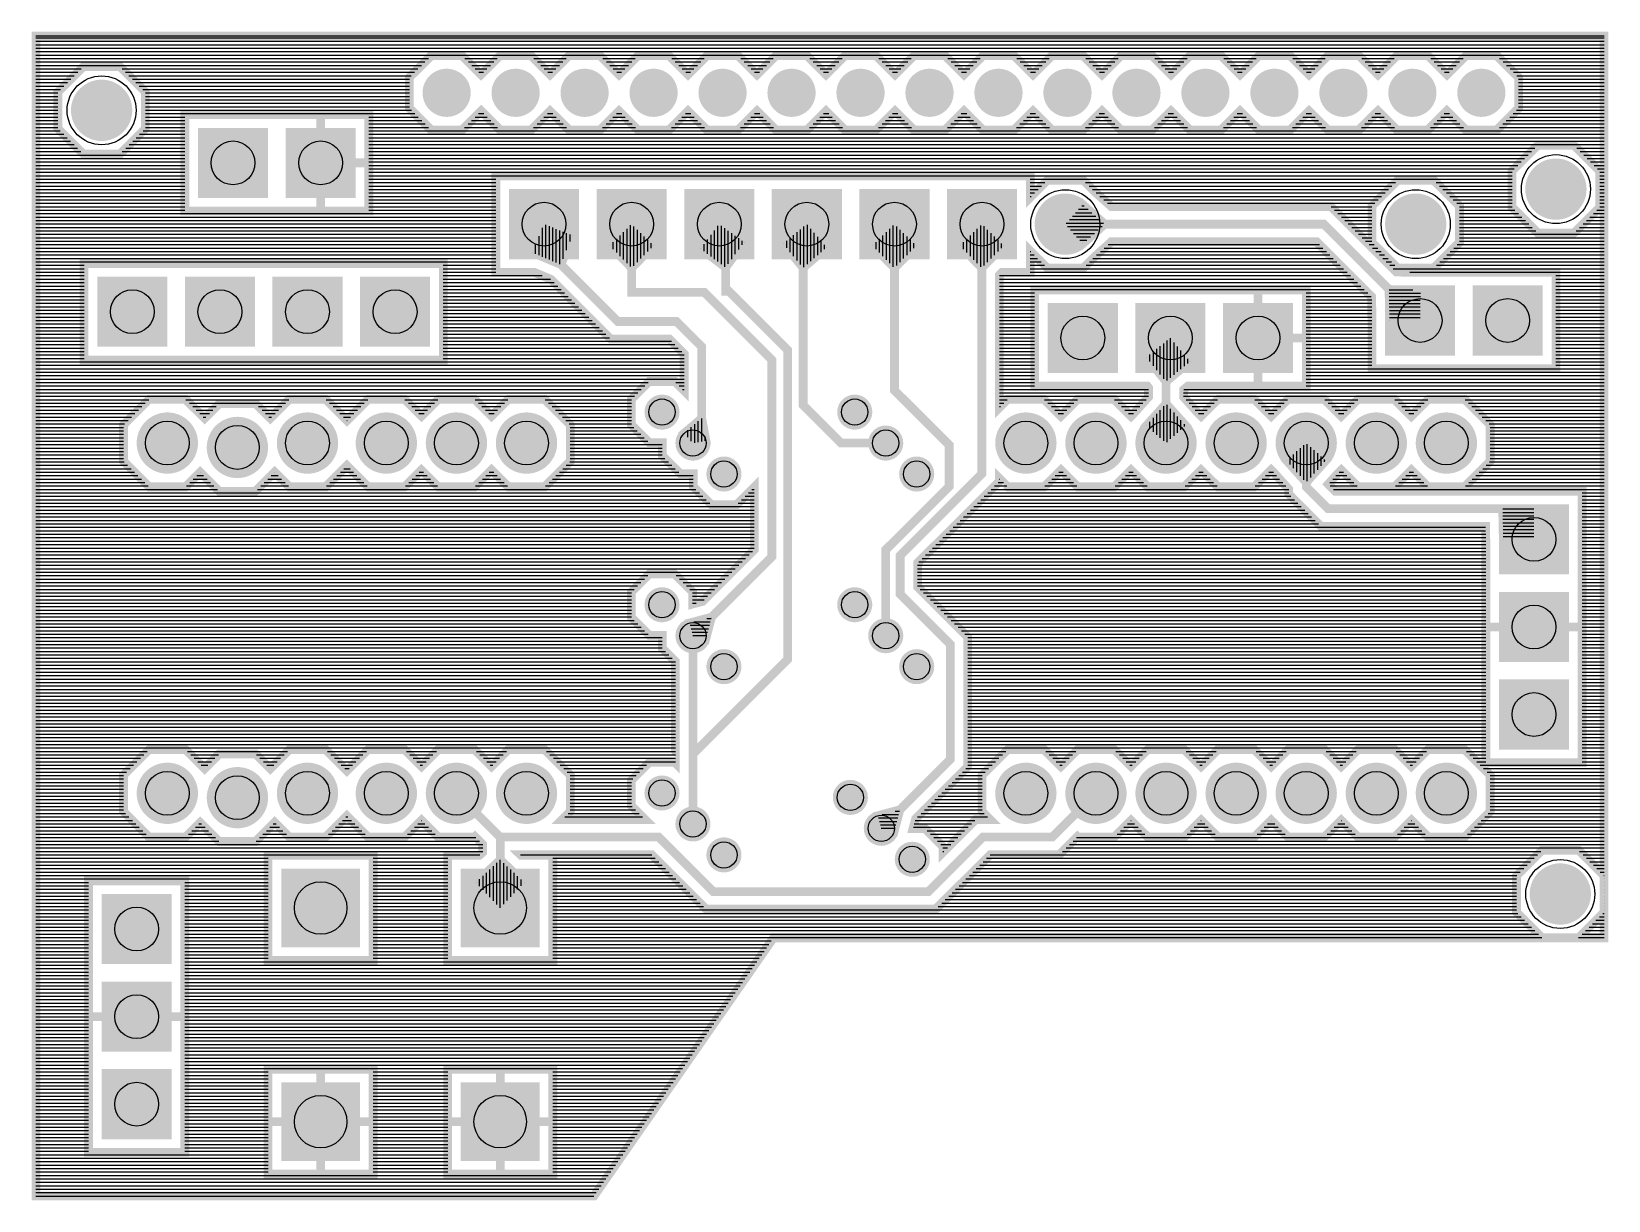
# Model space of a CAD drawing. Header units: inches. Extents: x -0.9 to 0.9, y -0.67 to 0.67.
import ezdxf

# ---------------------------------------------------------------- set-up
doc = ezdxf.new("R2010")
doc.units = ezdxf.units.IN
doc.layers.get('0').update_dxf_attribs({"linetype": 'CONTINUOUS'})

# ---------------------------------------------------------------- blocks, each defined once
blk = doc.blocks.new('EPAD')
at = {"const_width": 0.5}
blk.add_lwpolyline([(-0.25, 0, 1), (0.25, 0, 1)], format="xyb", close=True, dxfattribs=at)
blk = doc.blocks.new('RPAD')
blk.add_trace([(-0.5, -0.5), (-0.5, 0.5), (0.5, -0.5), (0.5, 0.5)])

msp = doc.modelspace()

# ---------------------------------------------------------------- linework, layer by layer
at = {"const_width": 0.01}
for points in [[(-0.895, -0.6625), (-0.258071, -0.6625), (-0.053071, -0.3675), (0.895, -0.3675), (0.895, 0.6625), (-0.895, 0.6625), (-0.895, -0.6625)], [(-0.87, 0.556789), (-0.87, 0.598211), (-0.840711, 0.6275), (-0.799289, 0.6275), (-0.77, 0.598211), (-0.77, 0.556789), (-0.799289, 0.5275), (-0.840711, 0.5275), (-0.87, 0.556789)], [(0.797421, 0.615104), (0.797421, 0.579896), (0.772525, 0.555), (0.737317, 0.555), (0.715551, 0.576767), (0.693785, 0.555), (0.658577, 0.555), (0.636811, 0.576767), (0.615045, 0.555), (0.579837, 0.555), (0.558071, 0.576767), (0.536305, 0.555), (0.501097, 0.555), (0.479331, 0.576767), (0.457565, 0.555), (0.422357, 0.555), (0.400591, 0.576767), (0.378824, 0.555), (0.343617, 0.555), (0.32185, 0.576767), (0.300084, 0.555), (0.264876, 0.555), (0.24311, 0.576767), (0.221344, 0.555), (0.186136, 0.555), (0.16437, 0.576767), (0.142604, 0.555), (0.107396, 0.555), (0.08563, 0.576767), (0.063864, 0.555), (0.028656, 0.555), (0.00689, 0.576767), (-0.014876, 0.555), (-0.050084, 0.555), (-0.07185, 0.576767), (-0.093617, 0.555), (-0.128824, 0.555), (-0.150591, 0.576767), (-0.172357, 0.555), (-0.207565, 0.555), (-0.229331, 0.576767), (-0.251097, 0.555), (-0.286305, 0.555), (-0.308071, 0.576767), (-0.329837, 0.555), (-0.365045, 0.555), (-0.386811, 0.576767), (-0.408577, 0.555), (-0.443785, 0.555), (-0.468681, 0.579896), (-0.468681, 0.615104), (-0.443785, 0.64), (-0.408577, 0.64), (-0.386811, 0.618233), (-0.365045, 0.64), (-0.329837, 0.64), (-0.308071, 0.618233), (-0.286305, 0.64), (-0.251097, 0.64), (-0.229331, 0.618233), (-0.207565, 0.64), (-0.172357, 0.64), (-0.150591, 0.618233), (-0.128824, 0.64), (-0.093617, 0.64), (-0.07185, 0.618233), (-0.050084, 0.64), (-0.014876, 0.64), (0.00689, 0.618233), (0.028656, 0.64), (0.063864, 0.64), (0.08563, 0.618233), (0.107396, 0.64), (0.142604, 0.64), (0.16437, 0.618233), (0.186136, 0.64), (0.221344, 0.64), (0.24311, 0.618233), (0.264876, 0.64), (0.300084, 0.64), (0.32185, 0.618233), (0.343617, 0.64), (0.378824, 0.64), (0.400591, 0.618233), (0.422357, 0.64), (0.457565, 0.64), (0.479331, 0.618233), (0.501097, 0.64), (0.536305, 0.64), (0.558071, 0.618233), (0.579837, 0.64), (0.615045, 0.64), (0.636811, 0.618233), (0.658577, 0.64), (0.693785, 0.64), (0.715551, 0.618233), (0.737317, 0.64), (0.772525, 0.64), (0.797421, 0.615104)], [(-0.515, 0.4625), (-0.725, 0.4625), (-0.725, 0.5725), (-0.515, 0.5725), (-0.515, 0.4625)], [(-0.57, 0.5725), (-0.57, 0.5175)], [(0.79, 0.466789), (0.79, 0.508211), (0.819289, 0.5375), (0.860711, 0.5375), (0.89, 0.508211), (0.89, 0.466789), (0.860711, 0.4375), (0.819289, 0.4375), (0.79, 0.466789)], [(-0.515, 0.5175), (-0.57, 0.5175)], [(-0.57, 0.4625), (-0.57, 0.5175)], [(0.24, 0.47821), (0.259289, 0.4975), (0.300711, 0.4975), (0.314377, 0.483833), (0.332639, 0.4675), (0.583283, 0.4675), (0.658011, 0.392772), (0.685235, 0.392499), (0.84, 0.392499), (0.84, 0.2825), (0.63, 0.2825), (0.63, 0.337265), (0.629728, 0.364488), (0.566716, 0.4275), (0.332639, 0.4275), (0.314377, 0.411167), (0.300711, 0.3975), (0.259289, 0.3975), (0.24, 0.41679), (0.24, 0.3925), (0.207945, 0.3925), (0.204754, 0.389276), (0.204754, 0.237964), (0.214289, 0.2475), (0.255711, 0.2475), (0.275, 0.22821), (0.294289, 0.2475), (0.335711, 0.2475), (0.355, 0.22821), (0.35867, 0.23188), (0.375, 0.250139), (0.375, 0.26073), (0.373583, 0.2625), (0.245, 0.2625), (0.245, 0.3725), (0.555, 0.3725), (0.555, 0.2625), (0.419927, 0.2625), (0.415, 0.25839), (0.415, 0.250139), (0.431333, 0.231877), (0.435, 0.22821), (0.454289, 0.2475), (0.495711, 0.2475), (0.515, 0.22821), (0.534289, 0.2475), (0.575711, 0.2475), (0.595, 0.22821), (0.614289, 0.2475), (0.655711, 0.2475), (0.675, 0.22821), (0.694289, 0.2475), (0.735711, 0.2475), (0.765, 0.218211), (0.765, 0.176789), (0.735711, 0.1475), (0.694289, 0.1475), (0.675, 0.16679), (0.655711, 0.1475), (0.614289, 0.1475), (0.595, 0.16679), (0.591333, 0.163123), (0.580156, 0.150627), (0.588284, 0.1425), (0.87, 0.1425), (0.87, -0.1675), (0.76, -0.1675), (0.76, 0.086971), (0.75969, 0.1025), (0.571716, 0.1025), (0.535, 0.139216), (0.535, 0.144861), (0.51867, 0.16312), (0.515, 0.16679), (0.495711, 0.1475), (0.454289, 0.1475), (0.435, 0.16679), (0.415711, 0.1475), (0.374289, 0.1475), (0.355, 0.16679), (0.335711, 0.1475), (0.294289, 0.1475), (0.275, 0.16679), (0.255711, 0.1475), (0.214289, 0.1475), (0.204754, 0.157036), (0.204754, 0.15397), (0.11147, 0.060686), (0.11147, 0.033172), (0.168684, -0.024043), (0.168684, -0.1721), (0.109144, -0.23164), (0.106138, -0.242856), (0.119853, -0.242856), (0.140355, -0.263358), (0.140355, -0.269932), (0.177814, -0.232473), (0.194263, -0.232473), (0.185, -0.223211), (0.185, -0.181789), (0.214289, -0.1525), (0.255711, -0.1525), (0.275, -0.17179), (0.294289, -0.1525), (0.335711, -0.1525), (0.355, -0.17179), (0.374289, -0.1525), (0.415711, -0.1525), (0.435, -0.17179), (0.454289, -0.1525), (0.495711, -0.1525), (0.515, -0.17179), (0.534289, -0.1525), (0.575711, -0.1525), (0.595, -0.17179), (0.614289, -0.1525), (0.655711, -0.1525), (0.675, -0.17179), (0.694289, -0.1525), (0.735711, -0.1525), (0.765, -0.181789), (0.765, -0.223211), (0.735711, -0.2525), (0.694289, -0.2525), (0.675, -0.23321), (0.655711, -0.2525), (0.614289, -0.2525), (0.595, -0.23321), (0.575711, -0.2525), (0.534289, -0.2525), (0.515, -0.23321), (0.495711, -0.2525), (0.454289, -0.2525), (0.435, -0.23321), (0.415711, -0.2525), (0.374289, -0.2525), (0.355, -0.23321), (0.335711, -0.2525), (0.294289, -0.2525), (0.293787, -0.251997), (0.273311, -0.272472), (0.194382, -0.272472), (0.13203, -0.334824), (-0.129913, -0.334824), (-0.192237, -0.2725), (-0.342119, -0.2725), (-0.341159, -0.273406), (-0.305, -0.273406), (-0.305, -0.393405), (-0.425, -0.393405), (-0.425, -0.273406), (-0.388841, -0.273406), (-0.385, -0.269781), (-0.385, -0.260784), (-0.393787, -0.251997), (-0.394289, -0.2525), (-0.435711, -0.2525), (-0.455, -0.23321), (-0.474289, -0.2525), (-0.515711, -0.2525), (-0.54, -0.22821), (-0.564289, -0.2525), (-0.605711, -0.2525), (-0.6225, -0.235711), (-0.644289, -0.2575), (-0.68571, -0.2575), (-0.7075, -0.235711), (-0.724289, -0.2525), (-0.765711, -0.2525), (-0.795, -0.223211), (-0.795, -0.18179), (-0.765711, -0.152501), (-0.724289, -0.152501), (-0.7025, -0.174291), (-0.68571, -0.157501), (-0.644289, -0.157501), (-0.6275, -0.17429), (-0.605711, -0.1525), (-0.564289, -0.1525), (-0.54, -0.17679), (-0.515711, -0.1525), (-0.474289, -0.1525), (-0.455, -0.17179), (-0.435711, -0.1525), (-0.394289, -0.1525), (-0.375, -0.17179), (-0.355711, -0.1525), (-0.31429, -0.1525), (-0.285001, -0.181789), (-0.285001, -0.223211), (-0.294291, -0.2325), (-0.199497, -0.2325), (-0.215355, -0.216642), (-0.215355, -0.187648), (-0.194853, -0.167145), (-0.165858, -0.167145), (-0.165, -0.168004), (-0.165, -0.051997), (-0.18, -0.036997), (-0.18, -0.022144), (-0.194853, -0.022144), (-0.215355, -0.001642), (-0.215355, 0.027352), (-0.194853, 0.047855), (-0.165858, 0.047855), (-0.145356, 0.027352), (-0.145356, 0.013638), (-0.13414, 0.016644), (-0.075, 0.075784), (-0.075, 0.147293), (-0.095147, 0.127145), (-0.124142, 0.127145), (-0.144644, 0.147647), (-0.144644, 0.1625), (-0.159497, 0.1625), (-0.18, 0.183003), (-0.18, 0.197856), (-0.194852, 0.197856), (-0.215355, 0.218358), (-0.215355, 0.247352), (-0.194852, 0.267855), (-0.165858, 0.267855), (-0.155, 0.256996), (-0.155, 0.299216), (-0.172131, 0.316348), (-0.238917, 0.316348), (-0.307044, 0.384475), (-0.326106, 0.3925), (-0.37, 0.3925), (-0.37, 0.5025), (0.24, 0.5025), (0.24, 0.47821)], [(0.63, 0.426789), (0.63, 0.468211), (0.659289, 0.4975), (0.700711, 0.4975), (0.73, 0.468211), (0.73, 0.426789), (0.700711, 0.3975), (0.659289, 0.3975), (0.63, 0.426789)], [(0.28, 0.4475), (0.3, 0.425139), (0.325, 0.4475), (0.3, 0.469861), (0.28, 0.4475)], [(-0.315, 0.4475), (-0.328581, 0.415243), (-0.295672, 0.401387), (-0.282478, 0.434567), (-0.315, 0.4475)], [(-0.315, 0.4475), (-0.315, 0.420715), (-0.230633, 0.336348), (-0.163848, 0.336348), (-0.135, 0.3075), (-0.135, 0.201566), (-0.142739, 0.193827), (-0.145, 0.1975)], [(-0.215, 0.4475), (-0.239935, 0.42294), (-0.214879, 0.3975), (-0.189946, 0.423061), (-0.215, 0.4475)], [(-0.145, -0.0225), (-0.055, 0.0675), (-0.055, 0.2925), (-0.132115, 0.369615), (-0.214879, 0.369615), (-0.214879, 0.447379), (-0.215, 0.4475)], [(-0.145, -0.1575), (-0.036791, -0.049291), (-0.036791, 0.303774), (-0.103956, 0.370938), (-0.107687, 0.370938), (-0.107687, 0.440187), (-0.115, 0.4475)], [(-0.115, 0.4475), (-0.136143, 0.419608), (-0.107687, 0.398038), (-0.086691, 0.42692), (-0.115, 0.4475)], [(-0.015, 0.4475), (-0.041976, 0.4252), (-0.019226, 0.397679), (0.007835, 0.420975), (-0.015, 0.4475)], [(0.075, 0.1975), (0.024165, 0.1975), (-0.019226, 0.240891), (-0.019226, 0.240891), (-0.019226, 0.443274), (-0.015, 0.4475)], [(0.085, 0.4475), (0.060005, 0.423), (0.085, 0.3975), (0.109995, 0.423), (0.085, 0.4475)], [(0.07, -0.2425), (0.148684, -0.163816), (0.148684, -0.032326), (0.09147, 0.024888), (0.09147, 0.06897), (0.184754, 0.162254), (0.184754, 0.447254), (0.185, 0.4475)], [(0.075, -0.0225), (0.075, 0.075582), (0.147441, 0.148022), (0.147441, 0.195285), (0.085, 0.257726), (0.085, 0.4475)], [(0.185, 0.4475), (0.159885, 0.423124), (0.184754, 0.397501), (0.209874, 0.422878), (0.185, 0.4475)], [(0.28, 0.4475), (0.575, 0.4475), (0.685, 0.3375)], [(-0.43, 0.2925), (-0.84, 0.2925), (-0.84, 0.4025), (-0.43, 0.4025), (-0.43, 0.2925)], [(0.5, 0.3725), (0.5, 0.3175)], [(0.685, 0.3375), (0.68535, 0.372498), (0.649645, 0.372855), (0.650002, 0.33715), (0.685, 0.3375)], [(0.4, 0.3175), (0.37268, 0.295622), (0.395, 0.267751), (0.42242, 0.290624), (0.4, 0.3175)], [(0.395, 0.1975), (0.395, 0.3125), (0.4, 0.3175)], [(0.555, 0.3175), (0.5, 0.3175)], [(0.5, 0.2625), (0.5, 0.3175)], [(-0.285, 0.218211), (-0.285, 0.176789), (-0.314289, 0.1475), (-0.355711, 0.1475), (-0.375, 0.16679), (-0.394289, 0.1475), (-0.435711, 0.1475), (-0.455, 0.16679), (-0.474289, 0.1475), (-0.515711, 0.1475), (-0.54, 0.17179), (-0.56429, 0.1475), (-0.605711, 0.1475), (-0.6225, 0.164289), (-0.644289, 0.1425), (-0.685711, 0.1425), (-0.7075, 0.164289), (-0.724289, 0.1475), (-0.765711, 0.1475), (-0.795, 0.176789), (-0.795, 0.21821), (-0.765711, 0.247499), (-0.724289, 0.247499), (-0.7025, 0.225709), (-0.685711, 0.242499), (-0.644289, 0.242499), (-0.6275, 0.22571), (-0.605711, 0.2475), (-0.56429, 0.2475), (-0.54, 0.22321), (-0.515711, 0.2475), (-0.474289, 0.2475), (-0.455, 0.22821), (-0.435711, 0.2475), (-0.394289, 0.2475), (-0.375, 0.22821), (-0.355711, 0.2475), (-0.314289, 0.2475), (-0.285, 0.218211)], [(-0.145, 0.1975), (-0.130253, 0.200241), (-0.135, 0.225784), (-0.154747, 0.208901), (-0.145, 0.1975)], [(0.395, 0.1975), (0.417361, 0.2175), (0.395, 0.2425), (0.372639, 0.2175), (0.395, 0.1975)], [(0.555, 0.1975), (0.532639, 0.1775), (0.555, 0.1525), (0.577361, 0.1775), (0.555, 0.1975)], [(0.555, 0.1975), (0.555, 0.1475), (0.58, 0.1225), (0.78, 0.1225), (0.815, 0.0875)], [(0.815, 0.0875), (0.815, 0.1225), (0.779293, 0.1225), (0.780007, 0.0868), (0.815, 0.0875)], [(-0.145, -0.0225), (-0.130511, -0.026382), (-0.123787, -0.001287), (-0.148882, -0.008011), (-0.145, -0.0225)], [(-0.145, -0.1575), (-0.145, -0.0225)], [(0.76, -0.0125), (0.815, -0.0125)], [(0.87, -0.0125), (0.815, -0.0125)], [(-0.145, -0.1575), (-0.145, -0.2375)], [(-0.365, -0.333406), (-0.365, -0.2525), (-0.415, -0.2025)], [(0.315, -0.2025), (0.265028, -0.252472), (0.186098, -0.252472), (0.123746, -0.314824), (-0.12163, -0.314824), (-0.183954, -0.2525), (-0.365, -0.2525)], [(0.07, -0.2425), (0.084489, -0.246382), (0.091213, -0.221287), (0.066118, -0.228011), (0.07, -0.2425)], [(-0.63, -0.273406), (-0.51, -0.273406), (-0.51, -0.393405), (-0.63, -0.393405), (-0.63, -0.273406)], [(0.795, -0.338211), (0.795, -0.296789), (0.824289, -0.2675), (0.865711, -0.2675), (0.895, -0.296789), (0.895, -0.338211), (0.865711, -0.3675), (0.824289, -0.3675), (0.795, -0.338211)], [(-0.365, -0.333406), (-0.337546, -0.304315), (-0.365, -0.278406), (-0.392454, -0.304315), (-0.365, -0.333406)], [(-0.725, -0.4125), (-0.725, -0.6125), (-0.835, -0.6125), (-0.835, -0.3025), (-0.725, -0.3025), (-0.725, -0.4125)], [(-0.835, -0.4575), (-0.78, -0.4575)], [(-0.725, -0.4575), (-0.78, -0.4575)], [(-0.63, -0.5175), (-0.51, -0.5175), (-0.51, -0.6375), (-0.63, -0.6375), (-0.63, -0.5175)], [(-0.57, -0.5175), (-0.57, -0.5775)], [(-0.425, -0.5175), (-0.305, -0.5175), (-0.305, -0.6375), (-0.425, -0.6375), (-0.425, -0.5175)], [(-0.365, -0.5175), (-0.365, -0.5775)], [(-0.63, -0.5775), (-0.57, -0.5775)], [(-0.51, -0.5775), (-0.57, -0.5775)], [(-0.57, -0.6375), (-0.57, -0.5775)], [(-0.425, -0.5775), (-0.365, -0.5775)], [(-0.305, -0.5775), (-0.365, -0.5775)], [(-0.365, -0.6375), (-0.365, -0.5775)]]:
    msp.add_lwpolyline(points, dxfattribs=at)
for points in [[(-0.895, 0.6625), (0.895, 0.6625)], [(-0.895, 0.660335), (0.895, 0.660335)], [(-0.895, 0.656398), (0.895, 0.656398)], [(-0.895, 0.652461), (0.895, 0.652461)], [(-0.895, 0.648524), (0.895, 0.648524)], [(-0.895, 0.644587), (0.895, 0.644587)], [(-0.895, 0.64065), (0.895, 0.64065)], [(-0.895, 0.636713), (-0.447072, 0.636713)], [(-0.895, 0.632776), (-0.451009, 0.632776)], [(-0.40529, 0.636713), (-0.368332, 0.636713)], [(-0.401353, 0.632776), (-0.372269, 0.632776)], [(-0.32655, 0.636713), (-0.289592, 0.636713)], [(-0.322613, 0.632776), (-0.293529, 0.632776)], [(-0.24781, 0.636713), (-0.210852, 0.636713)], [(-0.243873, 0.632776), (-0.214789, 0.632776)], [(-0.16907, 0.636713), (-0.132111, 0.636713)], [(-0.165133, 0.632776), (-0.136048, 0.632776)], [(-0.09033, 0.636713), (-0.053371, 0.636713)], [(-0.086393, 0.632776), (-0.057308, 0.632776)], [(-0.011589, 0.636713), (0.025369, 0.636713)], [(-0.007652, 0.632776), (0.021432, 0.632776)], [(0.067151, 0.636713), (0.104109, 0.636713)], [(0.071088, 0.632776), (0.100172, 0.632776)], [(0.145891, 0.636713), (0.182849, 0.636713)], [(0.149828, 0.632776), (0.178912, 0.632776)], [(0.224631, 0.636713), (0.261589, 0.636713)], [(0.228568, 0.632776), (0.257652, 0.632776)], [(0.303371, 0.636713), (0.34033, 0.636713)], [(0.307308, 0.632776), (0.336393, 0.632776)], [(0.382111, 0.636713), (0.41907, 0.636713)], [(0.386048, 0.632776), (0.415133, 0.632776)], [(0.460852, 0.636713), (0.49781, 0.636713)], [(0.464789, 0.632776), (0.493873, 0.632776)], [(0.539592, 0.636713), (0.57655, 0.636713)], [(0.543529, 0.632776), (0.572613, 0.632776)], [(0.618332, 0.636713), (0.65529, 0.636713)], [(0.622269, 0.632776), (0.651353, 0.632776)], [(0.697072, 0.636713), (0.73403, 0.636713)], [(0.701009, 0.632776), (0.730093, 0.632776)], [(0.775812, 0.636713), (0.895, 0.636713)], [(0.779749, 0.632776), (0.895, 0.632776)], [(-0.895, 0.628839), (-0.454946, 0.628839)], [(-0.895, 0.624902), (-0.843309, 0.624902)], [(-0.895, 0.620965), (-0.847246, 0.620965)], [(-0.895, 0.617028), (-0.851183, 0.617028)], [(-0.895, 0.613091), (-0.85512, 0.613091)], [(-0.796691, 0.624902), (-0.458883, 0.624902)], [(-0.792754, 0.620965), (-0.46282, 0.620965)], [(-0.788817, 0.617028), (-0.466757, 0.617028)], [(-0.78488, 0.613091), (-0.468681, 0.613091)], [(-0.397416, 0.628839), (-0.376206, 0.628839)], [(-0.393479, 0.624902), (-0.380143, 0.624902)], [(-0.389542, 0.620965), (-0.38408, 0.620965)], [(-0.318676, 0.628839), (-0.297466, 0.628839)], [(-0.314739, 0.624902), (-0.301403, 0.624902)], [(-0.310802, 0.620965), (-0.30534, 0.620965)], [(-0.239936, 0.628839), (-0.218726, 0.628839)], [(-0.235999, 0.624902), (-0.222663, 0.624902)], [(-0.232062, 0.620965), (-0.2266, 0.620965)], [(-0.161196, 0.628839), (-0.139985, 0.628839)], [(-0.157259, 0.624902), (-0.143922, 0.624902)], [(-0.153322, 0.620965), (-0.147859, 0.620965)], [(-0.082456, 0.628839), (-0.061245, 0.628839)], [(-0.078519, 0.624902), (-0.065182, 0.624902)], [(-0.074581, 0.620965), (-0.069119, 0.620965)], [(-0.003715, 0.628839), (0.017495, 0.628839)], [(0.000222, 0.624902), (0.013558, 0.624902)], [(0.004159, 0.620965), (0.009621, 0.620965)], [(0.075025, 0.628839), (0.096235, 0.628839)], [(0.078962, 0.624902), (0.092298, 0.624902)], [(0.082899, 0.620965), (0.088361, 0.620965)], [(0.153765, 0.628839), (0.174975, 0.628839)], [(0.157702, 0.624902), (0.171038, 0.624902)], [(0.161639, 0.620965), (0.167101, 0.620965)], [(0.232505, 0.628839), (0.253715, 0.628839)], [(0.236442, 0.624902), (0.249778, 0.624902)], [(0.240379, 0.620965), (0.245841, 0.620965)], [(0.311245, 0.628839), (0.332456, 0.628839)], [(0.315182, 0.624902), (0.328519, 0.624902)], [(0.319119, 0.620965), (0.324581, 0.620965)], [(0.389985, 0.628839), (0.411196, 0.628839)], [(0.393922, 0.624902), (0.407259, 0.624902)], [(0.397859, 0.620965), (0.403322, 0.620965)], [(0.468726, 0.628839), (0.489936, 0.628839)], [(0.472663, 0.624902), (0.485999, 0.624902)], [(0.4766, 0.620965), (0.482062, 0.620965)], [(0.547466, 0.628839), (0.568676, 0.628839)], [(0.551403, 0.624902), (0.564739, 0.624902)], [(0.55534, 0.620965), (0.560802, 0.620965)], [(0.626206, 0.628839), (0.647416, 0.628839)], [(0.630143, 0.624902), (0.643479, 0.624902)], [(0.63408, 0.620965), (0.639542, 0.620965)], [(0.704946, 0.628839), (0.726156, 0.628839)], [(0.708883, 0.624902), (0.722219, 0.624902)], [(0.71282, 0.620965), (0.718282, 0.620965)], [(0.783686, 0.628839), (0.895, 0.628839)], [(0.787623, 0.624902), (0.895, 0.624902)], [(0.79156, 0.620965), (0.895, 0.620965)], [(0.795497, 0.617028), (0.895, 0.617028)], [(0.797421, 0.613091), (0.895, 0.613091)], [(-0.895, 0.609154), (-0.859057, 0.609154)], [(-0.895, 0.605217), (-0.862994, 0.605217)], [(-0.895, 0.60128), (-0.866931, 0.60128)], [(-0.895, 0.597343), (-0.87, 0.597343)], [(-0.780943, 0.609154), (-0.468681, 0.609154)], [(-0.777006, 0.605217), (-0.468681, 0.605217)], [(-0.773069, 0.60128), (-0.468681, 0.60128)], [(-0.77, 0.597343), (-0.468681, 0.597343)], [(0.797421, 0.609154), (0.895, 0.609154)], [(0.797421, 0.605217), (0.895, 0.605217)], [(0.797421, 0.60128), (0.895, 0.60128)], [(0.797421, 0.597343), (0.895, 0.597343)], [(-0.895, 0.593406), (-0.87, 0.593406)], [(-0.895, 0.589469), (-0.87, 0.589469)], [(-0.895, 0.585531), (-0.87, 0.585531)], [(-0.895, 0.581594), (-0.87, 0.581594)], [(-0.895, 0.577657), (-0.87, 0.577657)], [(-0.77, 0.593406), (-0.468681, 0.593406)], [(-0.77, 0.589469), (-0.468681, 0.589469)], [(-0.77, 0.585531), (-0.468681, 0.585531)], [(-0.77, 0.581594), (-0.468681, 0.581594)], [(-0.77, 0.577657), (-0.466442, 0.577657)], [(0.795182, 0.577657), (0.895, 0.577657)], [(0.797421, 0.593406), (0.895, 0.593406)], [(0.797421, 0.589469), (0.895, 0.589469)], [(0.797421, 0.585531), (0.895, 0.585531)], [(0.797421, 0.581594), (0.895, 0.581594)], [(-0.895, 0.57372), (-0.87, 0.57372)], [(-0.895, 0.569783), (-0.87, 0.569783)], [(-0.895, 0.565846), (-0.87, 0.565846)], [(-0.895, 0.561909), (-0.87, 0.561909)], [(-0.77, 0.57372), (-0.462505, 0.57372)], [(-0.77, 0.569783), (-0.725, 0.569783)], [(-0.77, 0.565846), (-0.725, 0.565846)], [(-0.77, 0.561909), (-0.725, 0.561909)], [(-0.515, 0.569783), (-0.458568, 0.569783)], [(-0.515, 0.565846), (-0.454631, 0.565846)], [(-0.515, 0.561909), (-0.450694, 0.561909)], [(-0.401668, 0.561909), (-0.371954, 0.561909)], [(-0.397731, 0.565846), (-0.375891, 0.565846)], [(-0.393794, 0.569783), (-0.379828, 0.569783)], [(-0.389857, 0.57372), (-0.383765, 0.57372)], [(-0.322928, 0.561909), (-0.293214, 0.561909)], [(-0.318991, 0.565846), (-0.297151, 0.565846)], [(-0.315054, 0.569783), (-0.301088, 0.569783)], [(-0.311117, 0.57372), (-0.305025, 0.57372)], [(-0.244188, 0.561909), (-0.214474, 0.561909)], [(-0.240251, 0.565846), (-0.218411, 0.565846)], [(-0.236314, 0.569783), (-0.222348, 0.569783)], [(-0.232377, 0.57372), (-0.226285, 0.57372)], [(-0.165448, 0.561909), (-0.135733, 0.561909)], [(-0.161511, 0.565846), (-0.13967, 0.565846)], [(-0.157574, 0.569783), (-0.143607, 0.569783)], [(-0.153637, 0.57372), (-0.147544, 0.57372)], [(-0.086707, 0.561909), (-0.056993, 0.561909)], [(-0.08277, 0.565846), (-0.06093, 0.565846)], [(-0.078833, 0.569783), (-0.064867, 0.569783)], [(-0.074896, 0.57372), (-0.068804, 0.57372)], [(-0.007967, 0.561909), (0.021747, 0.561909)], [(-0.00403, 0.565846), (0.01781, 0.565846)], [(-0.000093, 0.569783), (0.013873, 0.569783)], [(0.003844, 0.57372), (0.009936, 0.57372)], [(0.070773, 0.561909), (0.100487, 0.561909)], [(0.07471, 0.565846), (0.09655, 0.565846)], [(0.078647, 0.569783), (0.092613, 0.569783)], [(0.082584, 0.57372), (0.088676, 0.57372)], [(0.149513, 0.561909), (0.179227, 0.561909)], [(0.15345, 0.565846), (0.17529, 0.565846)], [(0.157387, 0.569783), (0.171353, 0.569783)], [(0.161324, 0.57372), (0.167416, 0.57372)], [(0.228253, 0.561909), (0.257967, 0.561909)], [(0.23219, 0.565846), (0.25403, 0.565846)], [(0.236127, 0.569783), (0.250093, 0.569783)], [(0.240064, 0.57372), (0.246156, 0.57372)], [(0.306993, 0.561909), (0.336707, 0.561909)], [(0.31093, 0.565846), (0.33277, 0.565846)], [(0.314867, 0.569783), (0.328833, 0.569783)], [(0.318804, 0.57372), (0.324896, 0.57372)], [(0.385733, 0.561909), (0.415448, 0.561909)], [(0.38967, 0.565846), (0.411511, 0.565846)], [(0.393607, 0.569783), (0.407574, 0.569783)], [(0.397544, 0.57372), (0.403637, 0.57372)], [(0.464474, 0.561909), (0.494188, 0.561909)], [(0.468411, 0.565846), (0.490251, 0.565846)], [(0.472348, 0.569783), (0.486314, 0.569783)], [(0.476285, 0.57372), (0.482377, 0.57372)], [(0.543214, 0.561909), (0.572928, 0.561909)], [(0.547151, 0.565846), (0.568991, 0.565846)], [(0.551088, 0.569783), (0.565054, 0.569783)], [(0.555025, 0.57372), (0.561117, 0.57372)], [(0.621954, 0.561909), (0.651668, 0.561909)], [(0.625891, 0.565846), (0.647731, 0.565846)], [(0.629828, 0.569783), (0.643794, 0.569783)], [(0.633765, 0.57372), (0.639857, 0.57372)], [(0.700694, 0.561909), (0.730408, 0.561909)], [(0.704631, 0.565846), (0.726471, 0.565846)], [(0.708568, 0.569783), (0.722534, 0.569783)], [(0.712505, 0.57372), (0.718597, 0.57372)], [(0.779434, 0.561909), (0.895, 0.561909)], [(0.783371, 0.565846), (0.895, 0.565846)], [(0.787308, 0.569783), (0.895, 0.569783)], [(0.791245, 0.57372), (0.895, 0.57372)], [(-0.895, 0.557972), (-0.87, 0.557972)], [(-0.895, 0.554035), (-0.867246, 0.554035)], [(-0.895, 0.550098), (-0.863309, 0.550098)], [(-0.895, 0.546161), (-0.859372, 0.546161)], [(-0.895, 0.542224), (-0.855435, 0.542224)], [(-0.784565, 0.542224), (-0.725, 0.542224)], [(-0.780628, 0.546161), (-0.725, 0.546161)], [(-0.776691, 0.550098), (-0.725, 0.550098)], [(-0.772754, 0.554035), (-0.725, 0.554035)], [(-0.77, 0.557972), (-0.725, 0.557972)], [(-0.515, 0.557972), (-0.446757, 0.557972)], [(-0.515, 0.554035), (0.895, 0.554035)], [(-0.515, 0.550098), (0.895, 0.550098)], [(-0.515, 0.546161), (0.895, 0.546161)], [(-0.515, 0.542224), (0.895, 0.542224)], [(-0.405605, 0.557972), (-0.368017, 0.557972)], [(-0.326865, 0.557972), (-0.289277, 0.557972)], [(-0.248125, 0.557972), (-0.210537, 0.557972)], [(-0.169385, 0.557972), (-0.131796, 0.557972)], [(-0.090644, 0.557972), (-0.053056, 0.557972)], [(-0.011904, 0.557972), (0.025684, 0.557972)], [(0.066836, 0.557972), (0.104424, 0.557972)], [(0.145576, 0.557972), (0.183164, 0.557972)], [(0.224316, 0.557972), (0.261904, 0.557972)], [(0.303056, 0.557972), (0.340644, 0.557972)], [(0.381796, 0.557972), (0.419385, 0.557972)], [(0.460537, 0.557972), (0.498125, 0.557972)], [(0.539277, 0.557972), (0.576865, 0.557972)], [(0.618017, 0.557972), (0.655605, 0.557972)], [(0.696757, 0.557972), (0.734345, 0.557972)], [(0.775497, 0.557972), (0.895, 0.557972)], [(-0.895, 0.538287), (-0.851498, 0.538287)], [(-0.895, 0.53435), (-0.847561, 0.53435)], [(-0.895, 0.530413), (-0.843624, 0.530413)], [(-0.895, 0.526476), (-0.725, 0.526476)], [(-0.895, 0.522539), (-0.725, 0.522539)], [(-0.796376, 0.530413), (-0.725, 0.530413)], [(-0.792439, 0.53435), (-0.725, 0.53435)], [(-0.788502, 0.538287), (-0.725, 0.538287)], [(-0.515, 0.538287), (0.895, 0.538287)], [(-0.515, 0.53435), (0.81614, 0.53435)], [(-0.515, 0.530413), (0.812203, 0.530413)], [(-0.515, 0.526476), (0.808266, 0.526476)], [(-0.515, 0.522539), (0.804329, 0.522539)], [(0.86386, 0.53435), (0.895, 0.53435)], [(0.867797, 0.530413), (0.895, 0.530413)], [(0.871734, 0.526476), (0.895, 0.526476)], [(0.875671, 0.522539), (0.895, 0.522539)], [(-0.895, 0.518602), (-0.725, 0.518602)], [(-0.895, 0.514665), (-0.725, 0.514665)], [(-0.895, 0.510728), (-0.725, 0.510728)], [(-0.895, 0.506791), (-0.725, 0.506791)], [(-0.515, 0.518602), (0.800392, 0.518602)], [(-0.515, 0.514665), (0.796455, 0.514665)], [(-0.515, 0.510728), (0.792518, 0.510728)], [(-0.515, 0.506791), (0.79, 0.506791)], [(0.879608, 0.518602), (0.895, 0.518602)], [(0.883545, 0.514665), (0.895, 0.514665)], [(0.887482, 0.510728), (0.895, 0.510728)], [(0.89, 0.506791), (0.895, 0.506791)], [(-0.895, 0.502854), (-0.725, 0.502854)], [(-0.895, 0.498917), (-0.725, 0.498917)], [(-0.895, 0.49498), (-0.725, 0.49498)], [(-0.895, 0.491043), (-0.725, 0.491043)], [(-0.895, 0.487106), (-0.725, 0.487106)], [(-0.515, 0.502854), (0.79, 0.502854)], [(-0.515, 0.498917), (-0.37, 0.498917)], [(-0.515, 0.49498), (-0.37, 0.49498)], [(-0.515, 0.491043), (-0.37, 0.491043)], [(-0.515, 0.487106), (-0.37, 0.487106)], [(0.24, 0.498917), (0.79, 0.498917)], [(0.24, 0.49498), (0.25677, 0.49498)], [(0.24, 0.491043), (0.252833, 0.491043)], [(0.24, 0.487106), (0.248896, 0.487106)], [(0.30323, 0.49498), (0.65677, 0.49498)], [(0.307167, 0.491043), (0.652833, 0.491043)], [(0.311104, 0.487106), (0.648896, 0.487106)], [(0.70323, 0.49498), (0.79, 0.49498)], [(0.707167, 0.491043), (0.79, 0.491043)], [(0.711104, 0.487106), (0.79, 0.487106)], [(0.89, 0.502854), (0.895, 0.502854)], [(0.89, 0.498917), (0.895, 0.498917)], [(0.89, 0.49498), (0.895, 0.49498)], [(0.89, 0.491043), (0.895, 0.491043)], [(0.89, 0.487106), (0.895, 0.487106)], [(-0.895, 0.483169), (-0.725, 0.483169)], [(-0.895, 0.479232), (-0.725, 0.479232)], [(-0.895, 0.475295), (-0.725, 0.475295)], [(-0.895, 0.471358), (-0.725, 0.471358)], [(-0.515, 0.483169), (-0.37, 0.483169)], [(-0.515, 0.479232), (-0.37, 0.479232)], [(-0.515, 0.475295), (-0.37, 0.475295)], [(-0.515, 0.471358), (-0.37, 0.471358)], [(0.24, 0.483169), (0.244959, 0.483169)], [(0.24, 0.479232), (0.241022, 0.479232)], [(0.298735, 0.468446), (0.301581, 0.468446)], [(0.3, 0.469861), (0.3, 0.469861)], [(0.315119, 0.483169), (0.644959, 0.483169)], [(0.319521, 0.479232), (0.641022, 0.479232)], [(0.323922, 0.475295), (0.637085, 0.475295)], [(0.328324, 0.471358), (0.633148, 0.471358)], [(0.715041, 0.483169), (0.79, 0.483169)], [(0.718978, 0.479232), (0.79, 0.479232)], [(0.722915, 0.475295), (0.79, 0.475295)], [(0.726852, 0.471358), (0.79, 0.471358)], [(0.89, 0.483169), (0.895, 0.483169)], [(0.89, 0.479232), (0.895, 0.479232)], [(0.89, 0.475295), (0.895, 0.475295)], [(0.89, 0.471358), (0.895, 0.471358)], [(-0.895, 0.467421), (-0.725, 0.467421)], [(-0.895, 0.463484), (-0.725, 0.463484)], [(-0.895, 0.459547), (-0.37, 0.459547)], [(-0.895, 0.45561), (-0.37, 0.45561)], [(-0.895, 0.451673), (-0.37, 0.451673)], [(-0.515, 0.467421), (-0.37, 0.467421)], [(-0.515, 0.463484), (-0.37, 0.463484)], [(0.28465, 0.452698), (0.319188, 0.452698)], [(0.288171, 0.456635), (0.314786, 0.456635)], [(0.291692, 0.460572), (0.310384, 0.460572)], [(0.295213, 0.464509), (0.305983, 0.464509)], [(0.583362, 0.467421), (0.63, 0.467421)], [(0.587299, 0.463484), (0.63, 0.463484)], [(0.591236, 0.459547), (0.63, 0.459547)], [(0.595173, 0.45561), (0.63, 0.45561)], [(0.59911, 0.451673), (0.63, 0.451673)], [(0.73, 0.467421), (0.79, 0.467421)], [(0.73, 0.463484), (0.793306, 0.463484)], [(0.73, 0.459547), (0.797243, 0.459547)], [(0.73, 0.45561), (0.80118, 0.45561)], [(0.73, 0.451673), (0.805117, 0.451673)], [(0.874883, 0.451673), (0.895, 0.451673)], [(0.87882, 0.45561), (0.895, 0.45561)], [(0.882757, 0.459547), (0.895, 0.459547)], [(0.886694, 0.463484), (0.895, 0.463484)], [(0.89, 0.467421), (0.895, 0.467421)], [(-0.895, 0.447736), (-0.37, 0.447736)], [(-0.895, 0.443799), (-0.37, 0.443799)], [(-0.895, 0.439862), (-0.37, 0.439862)], [(-0.895, 0.435925), (-0.37, 0.435925)], [(-0.320707, 0.411927), (-0.320707, 0.433944)], [(-0.31677, 0.410269), (-0.31677, 0.443296)], [(-0.312833, 0.408612), (-0.312833, 0.446638)], [(-0.308896, 0.406954), (-0.308896, 0.445072)], [(-0.304959, 0.405296), (-0.304959, 0.443507)], [(-0.301022, 0.403639), (-0.301022, 0.441941)], [(-0.297085, 0.401981), (-0.297085, 0.440376)], [(-0.293148, 0.407733), (-0.293148, 0.43881)], [(-0.289211, 0.417634), (-0.289211, 0.437244)], [(-0.285274, 0.427534), (-0.285274, 0.435678)], [(-0.282478, 0.434567), (-0.282478, 0.434567)], [(-0.228124, 0.410948), (-0.228124, 0.434573)], [(-0.224187, 0.406951), (-0.224187, 0.438451)], [(-0.22025, 0.402954), (-0.22025, 0.442328)], [(-0.216313, 0.398956), (-0.216313, 0.446206)], [(-0.212376, 0.400065), (-0.212376, 0.444941)], [(-0.208439, 0.404101), (-0.208439, 0.4411)], [(-0.204502, 0.408137), (-0.204502, 0.43726)], [(-0.200565, 0.412174), (-0.200565, 0.43342)], [(-0.124331, 0.410655), (-0.124331, 0.435189)], [(-0.120394, 0.40767), (-0.120394, 0.440383)], [(-0.116457, 0.404686), (-0.116457, 0.445577)], [(-0.11252, 0.401702), (-0.11252, 0.445697)], [(-0.108583, 0.398717), (-0.108583, 0.442835)], [(-0.104646, 0.40222), (-0.104646, 0.439973)], [(-0.100709, 0.407635), (-0.100709, 0.437111)], [(-0.096772, 0.413051), (-0.096772, 0.434249)], [(-0.030165, 0.410912), (-0.030165, 0.434964)], [(-0.026228, 0.406149), (-0.026228, 0.438218)], [(-0.022291, 0.401387), (-0.022291, 0.441473)], [(-0.018354, 0.39843), (-0.018354, 0.444727)], [(-0.014417, 0.401819), (-0.014417, 0.446822)], [(-0.01048, 0.405208), (-0.01048, 0.442249)], [(-0.006543, 0.408598), (-0.006543, 0.437676)], [(-0.002606, 0.411987), (-0.002606, 0.433103)], [(0.071816, 0.41095), (0.071816, 0.434577)], [(0.075753, 0.406934), (0.075753, 0.438436)], [(0.07969, 0.402917), (0.07969, 0.442295)], [(0.083627, 0.3989), (0.083627, 0.446154)], [(0.087564, 0.400116), (0.087564, 0.444987)], [(0.091501, 0.404132), (0.091501, 0.441128)], [(0.095438, 0.408149), (0.095438, 0.437269)], [(0.099375, 0.412166), (0.099375, 0.433409)], [(0.171696, 0.410954), (0.171696, 0.434587)], [(0.175633, 0.406898), (0.175633, 0.438408)], [(0.17957, 0.402842), (0.17957, 0.44223)], [(0.183507, 0.398785), (0.183507, 0.446051)], [(0.187444, 0.400218), (0.187444, 0.44508)], [(0.191381, 0.404196), (0.191381, 0.441183)], [(0.195318, 0.408173), (0.195318, 0.437286)], [(0.199255, 0.41215), (0.199255, 0.433389)], [(0.281128, 0.448761), (0.323589, 0.448761)], [(0.282393, 0.444824), (0.322008, 0.444824)], [(0.285914, 0.440887), (0.317607, 0.440887)], [(0.289436, 0.43695), (0.313205, 0.43695)], [(0.292957, 0.433013), (0.308803, 0.433013)], [(0.603047, 0.447736), (0.63, 0.447736)], [(0.606984, 0.443799), (0.63, 0.443799)], [(0.610921, 0.439862), (0.63, 0.439862)], [(0.614858, 0.435925), (0.63, 0.435925)], [(0.73, 0.447736), (0.809054, 0.447736)], [(0.73, 0.443799), (0.812991, 0.443799)], [(0.73, 0.439862), (0.816928, 0.439862)], [(0.73, 0.435925), (0.895, 0.435925)], [(0.863072, 0.439862), (0.895, 0.439862)], [(0.867009, 0.443799), (0.895, 0.443799)], [(0.870946, 0.447736), (0.895, 0.447736)], [(-0.895, 0.431988), (-0.37, 0.431988)], [(-0.895, 0.428051), (-0.37, 0.428051)], [(-0.895, 0.424114), (-0.37, 0.424114)], [(-0.895, 0.420177), (-0.37, 0.420177)], [(-0.895, 0.41624), (-0.37, 0.41624)], [(-0.328581, 0.415243), (-0.328581, 0.415243)], [(-0.324644, 0.413585), (-0.324644, 0.424593)], [(-0.239935, 0.42294), (-0.239935, 0.42294)], [(-0.235998, 0.418943), (-0.235998, 0.426817)], [(-0.232061, 0.414945), (-0.232061, 0.430695)], [(-0.196628, 0.41621), (-0.196628, 0.42958)], [(-0.192691, 0.420246), (-0.192691, 0.425739)], [(-0.189946, 0.423061), (-0.189946, 0.423061)], [(-0.136143, 0.419608), (-0.136143, 0.419608)], [(-0.132206, 0.416623), (-0.132206, 0.424802)], [(-0.128269, 0.413639), (-0.128269, 0.429995)], [(-0.092835, 0.418467), (-0.092835, 0.431387)], [(-0.088898, 0.423882), (-0.088898, 0.428524)], [(-0.086691, 0.42692), (-0.086691, 0.42692)], [(-0.041976, 0.4252), (-0.041976, 0.4252)], [(-0.038039, 0.420437), (-0.038039, 0.428455)], [(-0.034102, 0.415675), (-0.034102, 0.431709)], [(0.001331, 0.415376), (0.001331, 0.42853)], [(0.005268, 0.418765), (0.005268, 0.423956)], [(0.007835, 0.420975), (0.007835, 0.420975)], [(0.060005, 0.423), (0.060005, 0.423)], [(0.063942, 0.418983), (0.063942, 0.426859)], [(0.067879, 0.414967), (0.067879, 0.430718)], [(0.103312, 0.416182), (0.103312, 0.42955)], [(0.107249, 0.420199), (0.107249, 0.425691)], [(0.109995, 0.423), (0.109995, 0.423)], [(0.159885, 0.423124), (0.159885, 0.423124)], [(0.163822, 0.419067), (0.163822, 0.426944)], [(0.167759, 0.415011), (0.167759, 0.430766)], [(0.203192, 0.416127), (0.203192, 0.429492)], [(0.207129, 0.420104), (0.207129, 0.425594)], [(0.209874, 0.422878), (0.209874, 0.422878)], [(0.24, 0.41624), (0.24055, 0.41624)], [(0.296478, 0.429076), (0.304402, 0.429076)], [(0.3, 0.425139), (0.3, 0.425139)], [(0.320049, 0.41624), (0.577976, 0.41624)], [(0.324451, 0.420177), (0.574039, 0.420177)], [(0.328852, 0.424114), (0.570102, 0.424114)], [(0.618795, 0.431988), (0.63, 0.431988)], [(0.622732, 0.428051), (0.63, 0.428051)], [(0.626669, 0.424114), (0.632676, 0.424114)], [(0.630606, 0.420177), (0.636613, 0.420177)], [(0.634543, 0.41624), (0.64055, 0.41624)], [(0.71945, 0.41624), (0.895, 0.41624)], [(0.723387, 0.420177), (0.895, 0.420177)], [(0.727324, 0.424114), (0.895, 0.424114)], [(0.73, 0.431988), (0.895, 0.431988)], [(0.73, 0.428051), (0.895, 0.428051)], [(-0.895, 0.412303), (-0.37, 0.412303)], [(-0.895, 0.408366), (-0.37, 0.408366)], [(-0.895, 0.404429), (-0.37, 0.404429)], [(-0.895, 0.400492), (-0.84, 0.400492)], [(-0.895, 0.396555), (-0.84, 0.396555)], [(-0.43, 0.400492), (-0.37, 0.400492)], [(-0.43, 0.396555), (-0.37, 0.396555)], [(0.24, 0.412303), (0.244487, 0.412303)], [(0.24, 0.408366), (0.248424, 0.408366)], [(0.24, 0.404429), (0.252361, 0.404429)], [(0.24, 0.400492), (0.256298, 0.400492)], [(0.24, 0.396555), (0.597661, 0.396555)], [(0.303702, 0.400492), (0.593724, 0.400492)], [(0.307639, 0.404429), (0.589787, 0.404429)], [(0.311576, 0.408366), (0.58585, 0.408366)], [(0.315647, 0.412303), (0.581913, 0.412303)], [(0.63848, 0.412303), (0.644487, 0.412303)], [(0.642417, 0.408366), (0.648424, 0.408366)], [(0.646354, 0.404429), (0.652361, 0.404429)], [(0.650291, 0.400492), (0.656298, 0.400492)], [(0.654228, 0.396555), (0.895, 0.396555)], [(0.703702, 0.400492), (0.895, 0.400492)], [(0.707639, 0.404429), (0.895, 0.404429)], [(0.711576, 0.408366), (0.895, 0.408366)], [(0.715513, 0.412303), (0.895, 0.412303)], [(-0.895, 0.392618), (-0.84, 0.392618)], [(-0.895, 0.388681), (-0.84, 0.388681)], [(-0.895, 0.384744), (-0.84, 0.384744)], [(-0.895, 0.380807), (-0.84, 0.380807)], [(-0.43, 0.392618), (-0.37, 0.392618)], [(-0.43, 0.388681), (-0.317034, 0.388681)], [(-0.43, 0.384744), (-0.307683, 0.384744)], [(-0.43, 0.380807), (-0.303376, 0.380807)], [(0.204754, 0.388681), (0.605535, 0.388681)], [(0.204754, 0.384744), (0.609472, 0.384744)], [(0.204754, 0.380807), (0.613409, 0.380807)], [(0.24, 0.392618), (0.601598, 0.392618)], [(0.673354, 0.392618), (0.895, 0.392618)], [(0.84, 0.388681), (0.895, 0.388681)], [(0.84, 0.384744), (0.895, 0.384744)], [(0.84, 0.380807), (0.895, 0.380807)], [(-0.895, 0.37687), (-0.84, 0.37687)], [(-0.895, 0.372933), (-0.84, 0.372933)], [(-0.895, 0.368996), (-0.84, 0.368996)], [(-0.895, 0.365059), (-0.84, 0.365059)], [(-0.895, 0.361122), (-0.84, 0.361122)], [(-0.43, 0.37687), (-0.299439, 0.37687)], [(-0.43, 0.372933), (-0.295502, 0.372933)], [(-0.43, 0.368996), (-0.291565, 0.368996)], [(-0.43, 0.365059), (-0.287628, 0.365059)], [(-0.43, 0.361122), (-0.283691, 0.361122)], [(0.204754, 0.37687), (0.617346, 0.37687)], [(0.204754, 0.372933), (0.621283, 0.372933)], [(0.204754, 0.368996), (0.245, 0.368996)], [(0.204754, 0.365059), (0.245, 0.365059)], [(0.204754, 0.361122), (0.245, 0.361122)], [(0.555, 0.368996), (0.62522, 0.368996)], [(0.555, 0.365059), (0.629157, 0.365059)], [(0.555, 0.361122), (0.629761, 0.361122)], [(0.649645, 0.372855), (0.649645, 0.372855)], [(0.649647, 0.372583), (0.676847, 0.372583)], [(0.649687, 0.368646), (0.685311, 0.368646)], [(0.649726, 0.364709), (0.685272, 0.364709)], [(0.649765, 0.360772), (0.685233, 0.360772)], [(0.84, 0.37687), (0.895, 0.37687)], [(0.84, 0.372933), (0.895, 0.372933)], [(0.84, 0.368996), (0.895, 0.368996)], [(0.84, 0.365059), (0.895, 0.365059)], [(0.84, 0.361122), (0.895, 0.361122)], [(-0.895, 0.357185), (-0.84, 0.357185)], [(-0.895, 0.353248), (-0.84, 0.353248)], [(-0.895, 0.349311), (-0.84, 0.349311)], [(-0.895, 0.345374), (-0.84, 0.345374)], [(-0.43, 0.357185), (-0.279754, 0.357185)], [(-0.43, 0.353248), (-0.275817, 0.353248)], [(-0.43, 0.349311), (-0.27188, 0.349311)], [(-0.43, 0.345374), (-0.267943, 0.345374)], [(0.204754, 0.357185), (0.245, 0.357185)], [(0.204754, 0.353248), (0.245, 0.353248)], [(0.204754, 0.349311), (0.245, 0.349311)], [(0.204754, 0.345374), (0.245, 0.345374)], [(0.555, 0.357185), (0.629801, 0.357185)], [(0.555, 0.353248), (0.62984, 0.353248)], [(0.555, 0.349311), (0.62988, 0.349311)], [(0.555, 0.345374), (0.629919, 0.345374)], [(0.649805, 0.356835), (0.685193, 0.356835)], [(0.649844, 0.352898), (0.685154, 0.352898)], [(0.649883, 0.348961), (0.685115, 0.348961)], [(0.649923, 0.345024), (0.685075, 0.345024)], [(0.84, 0.357185), (0.895, 0.357185)], [(0.84, 0.353248), (0.895, 0.353248)], [(0.84, 0.349311), (0.895, 0.349311)], [(0.84, 0.345374), (0.895, 0.345374)], [(-0.895, 0.341437), (-0.84, 0.341437)], [(-0.895, 0.3375), (-0.84, 0.3375)], [(-0.895, 0.333563), (-0.84, 0.333563)], [(-0.895, 0.329626), (-0.84, 0.329626)], [(-0.895, 0.325689), (-0.84, 0.325689)], [(-0.43, 0.341437), (-0.264006, 0.341437)], [(-0.43, 0.3375), (-0.260069, 0.3375)], [(-0.43, 0.333563), (-0.256132, 0.333563)], [(-0.43, 0.329626), (-0.252195, 0.329626)], [(-0.43, 0.325689), (-0.248258, 0.325689)], [(0.204754, 0.341437), (0.245, 0.341437)], [(0.204754, 0.3375), (0.245, 0.3375)], [(0.204754, 0.333563), (0.245, 0.333563)], [(0.204754, 0.329626), (0.245, 0.329626)], [(0.204754, 0.325689), (0.245, 0.325689)], [(0.555, 0.341437), (0.629958, 0.341437)], [(0.555, 0.3375), (0.629998, 0.3375)], [(0.555, 0.333563), (0.63, 0.333563)], [(0.555, 0.329626), (0.63, 0.329626)], [(0.555, 0.325689), (0.63, 0.325689)], [(0.649962, 0.341087), (0.685036, 0.341087)], [(0.650002, 0.33715), (0.650002, 0.33715)], [(0.84, 0.341437), (0.895, 0.341437)], [(0.84, 0.3375), (0.895, 0.3375)], [(0.84, 0.333563), (0.895, 0.333563)], [(0.84, 0.329626), (0.895, 0.329626)], [(0.84, 0.325689), (0.895, 0.325689)], [(-0.895, 0.321752), (-0.84, 0.321752)], [(-0.895, 0.317815), (-0.84, 0.317815)], [(-0.895, 0.313878), (-0.84, 0.313878)], [(-0.895, 0.309941), (-0.84, 0.309941)], [(-0.895, 0.306004), (-0.84, 0.306004)], [(-0.43, 0.321752), (-0.244321, 0.321752)], [(-0.43, 0.317815), (-0.240384, 0.317815)], [(-0.43, 0.313878), (-0.169661, 0.313878)], [(-0.43, 0.309941), (-0.165724, 0.309941)], [(-0.43, 0.306004), (-0.161787, 0.306004)], [(0.204754, 0.321752), (0.245, 0.321752)], [(0.204754, 0.317815), (0.245, 0.317815)], [(0.204754, 0.313878), (0.245, 0.313878)], [(0.204754, 0.309941), (0.245, 0.309941)], [(0.204754, 0.306004), (0.245, 0.306004)], [(0.388428, 0.275957), (0.388428, 0.308233)], [(0.392365, 0.271041), (0.392365, 0.311386)], [(0.396302, 0.268837), (0.396302, 0.314539)], [(0.400239, 0.272121), (0.400239, 0.317213)], [(0.404176, 0.275405), (0.404176, 0.312493)], [(0.408113, 0.278689), (0.408113, 0.307774)], [(0.555, 0.321752), (0.63, 0.321752)], [(0.555, 0.317815), (0.63, 0.317815)], [(0.555, 0.313878), (0.63, 0.313878)], [(0.555, 0.309941), (0.63, 0.309941)], [(0.555, 0.306004), (0.63, 0.306004)], [(0.84, 0.321752), (0.895, 0.321752)], [(0.84, 0.317815), (0.895, 0.317815)], [(0.84, 0.313878), (0.895, 0.313878)], [(0.84, 0.309941), (0.895, 0.309941)], [(0.84, 0.306004), (0.895, 0.306004)], [(-0.895, 0.302067), (-0.84, 0.302067)], [(-0.895, 0.29813), (-0.84, 0.29813)], [(-0.895, 0.294193), (-0.84, 0.294193)], [(-0.895, 0.290256), (-0.155, 0.290256)], [(-0.43, 0.302067), (-0.15785, 0.302067)], [(-0.43, 0.29813), (-0.155, 0.29813)], [(-0.43, 0.294193), (-0.155, 0.294193)], [(0.204754, 0.302067), (0.245, 0.302067)], [(0.204754, 0.29813), (0.245, 0.29813)], [(0.204754, 0.294193), (0.245, 0.294193)], [(0.204754, 0.290256), (0.245, 0.290256)], [(0.37268, 0.295622), (0.37268, 0.295622)], [(0.376617, 0.290706), (0.376617, 0.298775)], [(0.380554, 0.28579), (0.380554, 0.301928)], [(0.384491, 0.280873), (0.384491, 0.30508)], [(0.41205, 0.281974), (0.41205, 0.303054)], [(0.415987, 0.285258), (0.415987, 0.298334)], [(0.419924, 0.288542), (0.419924, 0.293615)], [(0.42242, 0.290624), (0.42242, 0.290624)], [(0.555, 0.302067), (0.63, 0.302067)], [(0.555, 0.29813), (0.63, 0.29813)], [(0.555, 0.294193), (0.63, 0.294193)], [(0.555, 0.290256), (0.63, 0.290256)], [(0.84, 0.302067), (0.895, 0.302067)], [(0.84, 0.29813), (0.895, 0.29813)], [(0.84, 0.294193), (0.895, 0.294193)], [(0.84, 0.290256), (0.895, 0.290256)], [(-0.895, 0.286319), (-0.155, 0.286319)], [(-0.895, 0.282382), (-0.155, 0.282382)], [(-0.895, 0.278445), (-0.155, 0.278445)], [(-0.895, 0.274508), (-0.155, 0.274508)], [(-0.895, 0.270571), (-0.155, 0.270571)], [(0.204754, 0.286319), (0.245, 0.286319)], [(0.204754, 0.282382), (0.245, 0.282382)], [(0.204754, 0.278445), (0.245, 0.278445)], [(0.204754, 0.274508), (0.245, 0.274508)], [(0.204754, 0.270571), (0.245, 0.270571)], [(0.555, 0.286319), (0.63, 0.286319)], [(0.555, 0.282382), (0.895, 0.282382)], [(0.555, 0.278445), (0.895, 0.278445)], [(0.555, 0.274508), (0.895, 0.274508)], [(0.555, 0.270571), (0.895, 0.270571)], [(0.84, 0.286319), (0.895, 0.286319)], [(-0.895, 0.266634), (-0.196073, 0.266634)], [(-0.895, 0.262697), (-0.20001, 0.262697)], [(-0.895, 0.25876), (-0.203947, 0.25876)], [(-0.895, 0.254823), (-0.207884, 0.254823)], [(-0.164637, 0.266634), (-0.155, 0.266634)], [(-0.1607, 0.262697), (-0.155, 0.262697)], [(-0.156763, 0.25876), (-0.155, 0.25876)], [(0.204754, 0.266634), (0.245, 0.266634)], [(0.204754, 0.262697), (0.245, 0.262697)], [(0.204754, 0.25876), (0.375, 0.25876)], [(0.204754, 0.254823), (0.375, 0.254823)], [(0.415, 0.254823), (0.895, 0.254823)], [(0.415443, 0.25876), (0.895, 0.25876)], [(0.555, 0.266634), (0.895, 0.266634)], [(0.555, 0.262697), (0.895, 0.262697)], [(-0.895, 0.250886), (-0.211821, 0.250886)], [(-0.895, 0.246949), (-0.766261, 0.246949)], [(-0.895, 0.243012), (-0.770198, 0.243012)], [(-0.895, 0.239075), (-0.774135, 0.239075)], [(-0.895, 0.235138), (-0.778072, 0.235138)], [(-0.723739, 0.246949), (-0.606262, 0.246949)], [(-0.719802, 0.243012), (-0.610199, 0.243012)], [(-0.715865, 0.239075), (-0.689135, 0.239075)], [(-0.711928, 0.235138), (-0.693072, 0.235138)], [(-0.640865, 0.239075), (-0.614136, 0.239075)], [(-0.636928, 0.235138), (-0.618073, 0.235138)], [(-0.563739, 0.246949), (-0.516261, 0.246949)], [(-0.559802, 0.243012), (-0.520198, 0.243012)], [(-0.555865, 0.239075), (-0.524135, 0.239075)], [(-0.551928, 0.235138), (-0.528072, 0.235138)], [(-0.473739, 0.246949), (-0.436261, 0.246949)], [(-0.469802, 0.243012), (-0.440198, 0.243012)], [(-0.465865, 0.239075), (-0.444135, 0.239075)], [(-0.461928, 0.235138), (-0.448072, 0.235138)], [(-0.393739, 0.246949), (-0.356261, 0.246949)], [(-0.389802, 0.243012), (-0.360198, 0.243012)], [(-0.385865, 0.239075), (-0.364135, 0.239075)], [(-0.381928, 0.235138), (-0.368072, 0.235138)], [(-0.313739, 0.246949), (-0.215355, 0.246949)], [(-0.309802, 0.243012), (-0.215355, 0.243012)], [(-0.305865, 0.239075), (-0.215355, 0.239075)], [(-0.301928, 0.235138), (-0.215355, 0.235138)], [(0.204754, 0.250886), (0.375, 0.250886)], [(0.204754, 0.246949), (0.213739, 0.246949)], [(0.204754, 0.243012), (0.209802, 0.243012)], [(0.204754, 0.239075), (0.205865, 0.239075)], [(0.256261, 0.246949), (0.293739, 0.246949)], [(0.260198, 0.243012), (0.289802, 0.243012)], [(0.264135, 0.239075), (0.285865, 0.239075)], [(0.268072, 0.235138), (0.281928, 0.235138)], [(0.336261, 0.246949), (0.372147, 0.246949)], [(0.340198, 0.243012), (0.368626, 0.243012)], [(0.344135, 0.239075), (0.365105, 0.239075)], [(0.348072, 0.235138), (0.361583, 0.235138)], [(0.388387, 0.203414), (0.388387, 0.235107)], [(0.392324, 0.199893), (0.392324, 0.239508)], [(0.396261, 0.198628), (0.396261, 0.241089)], [(0.400198, 0.20215), (0.400198, 0.236688)], [(0.415, 0.250886), (0.895, 0.250886)], [(0.417852, 0.246949), (0.453739, 0.246949)], [(0.421374, 0.243012), (0.449802, 0.243012)], [(0.424895, 0.239075), (0.445865, 0.239075)], [(0.428417, 0.235138), (0.441928, 0.235138)], [(0.496261, 0.246949), (0.533739, 0.246949)], [(0.500198, 0.243012), (0.529802, 0.243012)], [(0.504135, 0.239075), (0.525865, 0.239075)], [(0.508072, 0.235138), (0.521928, 0.235138)], [(0.576261, 0.246949), (0.613739, 0.246949)], [(0.580198, 0.243012), (0.609802, 0.243012)], [(0.584135, 0.239075), (0.605865, 0.239075)], [(0.588072, 0.235138), (0.601928, 0.235138)], [(0.656261, 0.246949), (0.693739, 0.246949)], [(0.660198, 0.243012), (0.689802, 0.243012)], [(0.664135, 0.239075), (0.685865, 0.239075)], [(0.668072, 0.235138), (0.681928, 0.235138)], [(0.736261, 0.246949), (0.895, 0.246949)], [(0.740198, 0.243012), (0.895, 0.243012)], [(0.744135, 0.239075), (0.895, 0.239075)], [(0.748072, 0.235138), (0.895, 0.235138)], [(-0.895, 0.231201), (-0.782009, 0.231201)], [(-0.895, 0.227264), (-0.785946, 0.227264)], [(-0.895, 0.223327), (-0.789883, 0.223327)], [(-0.895, 0.21939), (-0.79382, 0.21939)], [(-0.707991, 0.231201), (-0.697009, 0.231201)], [(-0.704054, 0.227264), (-0.700946, 0.227264)], [(-0.632991, 0.231201), (-0.62201, 0.231201)], [(-0.629054, 0.227264), (-0.625947, 0.227264)], [(-0.547991, 0.231201), (-0.532009, 0.231201)], [(-0.544054, 0.227264), (-0.535946, 0.227264)], [(-0.540117, 0.223327), (-0.539883, 0.223327)], [(-0.457991, 0.231201), (-0.452009, 0.231201)], [(-0.377991, 0.231201), (-0.372009, 0.231201)], [(-0.297991, 0.231201), (-0.215355, 0.231201)], [(-0.294054, 0.227264), (-0.215355, 0.227264)], [(-0.290117, 0.223327), (-0.215355, 0.223327)], [(-0.28618, 0.21939), (-0.215355, 0.21939)], [(-0.142936, 0.197883), (-0.142936, 0.218999)], [(-0.138999, 0.198615), (-0.138999, 0.222365)], [(-0.135062, 0.199346), (-0.135062, 0.225731)], [(0.272009, 0.231201), (0.277991, 0.231201)], [(0.352009, 0.231201), (0.357991, 0.231201)], [(0.372639, 0.2175), (0.372639, 0.2175)], [(0.376576, 0.213978), (0.376576, 0.221901)], [(0.380513, 0.210457), (0.380513, 0.226303)], [(0.38445, 0.206935), (0.38445, 0.230705)], [(0.404135, 0.205671), (0.404135, 0.232286)], [(0.408072, 0.209192), (0.408072, 0.227884)], [(0.412009, 0.212713), (0.412009, 0.223483)], [(0.415946, 0.216235), (0.415946, 0.219081)], [(0.417361, 0.2175), (0.417361, 0.2175)], [(0.432009, 0.231201), (0.437991, 0.231201)], [(0.512009, 0.231201), (0.517991, 0.231201)], [(0.592009, 0.231201), (0.597991, 0.231201)], [(0.672009, 0.231201), (0.677991, 0.231201)], [(0.752009, 0.231201), (0.895, 0.231201)], [(0.755946, 0.227264), (0.895, 0.227264)], [(0.759883, 0.223327), (0.895, 0.223327)], [(0.76382, 0.21939), (0.895, 0.21939)], [(-0.895, 0.215453), (-0.795, 0.215453)], [(-0.895, 0.211516), (-0.795, 0.211516)], [(-0.895, 0.207579), (-0.795, 0.207579)], [(-0.895, 0.203642), (-0.795, 0.203642)], [(-0.895, 0.199705), (-0.795, 0.199705)], [(-0.285, 0.215453), (-0.21245, 0.215453)], [(-0.285, 0.211516), (-0.208513, 0.211516)], [(-0.285, 0.207579), (-0.204576, 0.207579)], [(-0.285, 0.203642), (-0.200639, 0.203642)], [(-0.285, 0.199705), (-0.196702, 0.199705)], [(-0.154747, 0.208901), (-0.154747, 0.208901)], [(-0.15081, 0.204296), (-0.15081, 0.212267)], [(-0.146873, 0.199691), (-0.146873, 0.215633)], [(-0.131125, 0.200078), (-0.131125, 0.204935)], [(-0.130253, 0.200241), (-0.130253, 0.200241)], [(0.765, 0.215453), (0.895, 0.215453)], [(0.765, 0.211516), (0.895, 0.211516)], [(0.765, 0.207579), (0.895, 0.207579)], [(0.765, 0.203642), (0.895, 0.203642)], [(0.765, 0.199705), (0.895, 0.199705)], [(-0.895, 0.195768), (-0.795, 0.195768)], [(-0.895, 0.191831), (-0.795, 0.191831)], [(-0.895, 0.187894), (-0.795, 0.187894)], [(-0.895, 0.183957), (-0.795, 0.183957)], [(-0.895, 0.18002), (-0.795, 0.18002)], [(-0.285, 0.195768), (-0.18, 0.195768)], [(-0.285, 0.191831), (-0.18, 0.191831)], [(-0.285, 0.187894), (-0.18, 0.187894)], [(-0.285, 0.183957), (-0.18, 0.183957)], [(-0.285, 0.18002), (-0.177017, 0.18002)], [(0.536576, 0.173098), (0.536576, 0.181022)], [(0.540513, 0.168696), (0.540513, 0.184543)], [(0.54445, 0.164295), (0.54445, 0.188064)], [(0.548387, 0.159893), (0.548387, 0.191585)], [(0.552324, 0.155491), (0.552324, 0.195107)], [(0.556261, 0.15391), (0.556261, 0.196372)], [(0.560198, 0.158312), (0.560198, 0.19285)], [(0.564135, 0.162713), (0.564135, 0.189329)], [(0.568072, 0.167115), (0.568072, 0.185807)], [(0.572009, 0.171517), (0.572009, 0.182286)], [(0.765, 0.195768), (0.895, 0.195768)], [(0.765, 0.191831), (0.895, 0.191831)], [(0.765, 0.187894), (0.895, 0.187894)], [(0.765, 0.183957), (0.895, 0.183957)], [(0.765, 0.18002), (0.895, 0.18002)], [(-0.895, 0.176083), (-0.794294, 0.176083)], [(-0.895, 0.172146), (-0.790357, 0.172146)], [(-0.895, 0.168209), (-0.78642, 0.168209)], [(-0.895, 0.164272), (-0.782483, 0.164272)], [(-0.707517, 0.164272), (-0.707482, 0.164272)], [(-0.622518, 0.164272), (-0.622482, 0.164272)], [(-0.547518, 0.164272), (-0.532482, 0.164272)], [(-0.543581, 0.168209), (-0.536419, 0.168209)], [(-0.457518, 0.164272), (-0.452482, 0.164272)], [(-0.377518, 0.164272), (-0.372482, 0.164272)], [(-0.297518, 0.164272), (-0.161269, 0.164272)], [(-0.293581, 0.168209), (-0.165206, 0.168209)], [(-0.289644, 0.172146), (-0.169143, 0.172146)], [(-0.285707, 0.176083), (-0.17308, 0.176083)], [(0.272482, 0.164272), (0.277518, 0.164272)], [(0.352482, 0.164272), (0.357518, 0.164272)], [(0.432482, 0.164272), (0.437518, 0.164272)], [(0.512482, 0.164272), (0.517518, 0.164272)], [(0.532639, 0.1775), (0.532639, 0.1775)], [(0.575946, 0.175919), (0.575946, 0.178765)], [(0.577361, 0.1775), (0.577361, 0.1775)], [(0.592482, 0.164272), (0.597518, 0.164272)], [(0.672482, 0.164272), (0.677518, 0.164272)], [(0.752482, 0.164272), (0.895, 0.164272)], [(0.756419, 0.168209), (0.895, 0.168209)], [(0.760356, 0.172146), (0.895, 0.172146)], [(0.764293, 0.176083), (0.895, 0.176083)], [(-0.895, 0.160335), (-0.778546, 0.160335)], [(-0.895, 0.156398), (-0.774609, 0.156398)], [(-0.895, 0.152461), (-0.770672, 0.152461)], [(-0.895, 0.148524), (-0.766735, 0.148524)], [(-0.895, 0.144587), (-0.687797, 0.144587)], [(-0.723265, 0.148524), (-0.691734, 0.148524)], [(-0.719328, 0.152461), (-0.695671, 0.152461)], [(-0.715391, 0.156398), (-0.699608, 0.156398)], [(-0.711454, 0.160335), (-0.703545, 0.160335)], [(-0.642203, 0.144587), (-0.141583, 0.144587)], [(-0.638266, 0.148524), (-0.606734, 0.148524)], [(-0.634329, 0.152461), (-0.610671, 0.152461)], [(-0.630392, 0.156398), (-0.614608, 0.156398)], [(-0.626455, 0.160335), (-0.618545, 0.160335)], [(-0.563266, 0.148524), (-0.516734, 0.148524)], [(-0.559329, 0.152461), (-0.520671, 0.152461)], [(-0.555392, 0.156398), (-0.524608, 0.156398)], [(-0.551455, 0.160335), (-0.528545, 0.160335)], [(-0.473266, 0.148524), (-0.436734, 0.148524)], [(-0.469329, 0.152461), (-0.440671, 0.152461)], [(-0.465392, 0.156398), (-0.444608, 0.156398)], [(-0.461455, 0.160335), (-0.448545, 0.160335)], [(-0.393266, 0.148524), (-0.356734, 0.148524)], [(-0.389329, 0.152461), (-0.360671, 0.152461)], [(-0.385392, 0.156398), (-0.364608, 0.156398)], [(-0.381455, 0.160335), (-0.368545, 0.160335)], [(-0.313266, 0.148524), (-0.144644, 0.148524)], [(-0.309329, 0.152461), (-0.144644, 0.152461)], [(-0.305392, 0.156398), (-0.144644, 0.156398)], [(-0.301455, 0.160335), (-0.144644, 0.160335)], [(-0.077706, 0.144587), (-0.075, 0.144587)], [(0.19537, 0.144587), (0.535, 0.144587)], [(0.199307, 0.148524), (0.213266, 0.148524)], [(0.203244, 0.152461), (0.209329, 0.152461)], [(0.204754, 0.156398), (0.205392, 0.156398)], [(0.256734, 0.148524), (0.293266, 0.148524)], [(0.260671, 0.152461), (0.289329, 0.152461)], [(0.264608, 0.156398), (0.285392, 0.156398)], [(0.268545, 0.160335), (0.281455, 0.160335)], [(0.336734, 0.148524), (0.373266, 0.148524)], [(0.340671, 0.152461), (0.369329, 0.152461)], [(0.344608, 0.156398), (0.365392, 0.156398)], [(0.348545, 0.160335), (0.361455, 0.160335)], [(0.416734, 0.148524), (0.453266, 0.148524)], [(0.420671, 0.152461), (0.449329, 0.152461)], [(0.424608, 0.156398), (0.445392, 0.156398)], [(0.428545, 0.160335), (0.441455, 0.160335)], [(0.496734, 0.148524), (0.531725, 0.148524)], [(0.500671, 0.152461), (0.528204, 0.152461)], [(0.504608, 0.156398), (0.524682, 0.156398)], [(0.508545, 0.160335), (0.521161, 0.160335)], [(0.581796, 0.152461), (0.609329, 0.152461)], [(0.58226, 0.148524), (0.613266, 0.148524)], [(0.585318, 0.156398), (0.605392, 0.156398)], [(0.586197, 0.144587), (0.895, 0.144587)], [(0.588839, 0.160335), (0.601455, 0.160335)], [(0.656734, 0.148524), (0.693266, 0.148524)], [(0.660671, 0.152461), (0.689329, 0.152461)], [(0.664608, 0.156398), (0.685392, 0.156398)], [(0.668545, 0.160335), (0.681455, 0.160335)], [(0.736734, 0.148524), (0.895, 0.148524)], [(0.740671, 0.152461), (0.895, 0.152461)], [(0.744608, 0.156398), (0.895, 0.156398)], [(0.748545, 0.160335), (0.895, 0.160335)], [(-0.895, 0.14065), (-0.137646, 0.14065)], [(-0.895, 0.136713), (-0.133709, 0.136713)], [(-0.895, 0.132776), (-0.129772, 0.132776)], [(-0.895, 0.128839), (-0.125835, 0.128839)], [(-0.093454, 0.128839), (-0.075, 0.128839)], [(-0.089517, 0.132776), (-0.075, 0.132776)], [(-0.08558, 0.136713), (-0.075, 0.136713)], [(-0.081643, 0.14065), (-0.075, 0.14065)], [(0.179622, 0.128839), (0.545378, 0.128839)], [(0.183559, 0.132776), (0.541441, 0.132776)], [(0.187496, 0.136713), (0.537504, 0.136713)], [(0.191433, 0.14065), (0.535, 0.14065)], [(0.87, 0.14065), (0.895, 0.14065)], [(0.87, 0.136713), (0.895, 0.136713)], [(0.87, 0.132776), (0.895, 0.132776)], [(0.87, 0.128839), (0.895, 0.128839)], [(-0.895, 0.124902), (-0.075, 0.124902)], [(-0.895, 0.120965), (-0.075, 0.120965)], [(-0.895, 0.117028), (-0.075, 0.117028)], [(-0.895, 0.113091), (-0.075, 0.113091)], [(-0.895, 0.109154), (-0.075, 0.109154)], [(0.159937, 0.109154), (0.565063, 0.109154)], [(0.163874, 0.113091), (0.561126, 0.113091)], [(0.167811, 0.117028), (0.557189, 0.117028)], [(0.171748, 0.120965), (0.553252, 0.120965)], [(0.175685, 0.124902), (0.549315, 0.124902)], [(0.779293, 0.1225), (0.779293, 0.1225)], [(0.779298, 0.122233), (0.815, 0.122233)], [(0.779377, 0.118296), (0.815, 0.118296)], [(0.779456, 0.114359), (0.815, 0.114359)], [(0.779534, 0.110422), (0.815, 0.110422)], [(0.87, 0.124902), (0.895, 0.124902)], [(0.87, 0.120965), (0.895, 0.120965)], [(0.87, 0.117028), (0.895, 0.117028)], [(0.87, 0.113091), (0.895, 0.113091)], [(0.87, 0.109154), (0.895, 0.109154)], [(-0.895, 0.105217), (-0.075, 0.105217)], [(-0.895, 0.10128), (-0.075, 0.10128)], [(-0.895, 0.097343), (-0.075, 0.097343)], [(-0.895, 0.093406), (-0.075, 0.093406)], [(0.144189, 0.093406), (0.759872, 0.093406)], [(0.148126, 0.097343), (0.759793, 0.097343)], [(0.152063, 0.10128), (0.759714, 0.10128)], [(0.156, 0.105217), (0.569, 0.105217)], [(0.779613, 0.106485), (0.815, 0.106485)], [(0.779692, 0.102548), (0.815, 0.102548)], [(0.77977, 0.098611), (0.815, 0.098611)], [(0.779849, 0.094674), (0.815, 0.094674)], [(0.779928, 0.090737), (0.815, 0.090737)], [(0.87, 0.105217), (0.895, 0.105217)], [(0.87, 0.10128), (0.895, 0.10128)], [(0.87, 0.097343), (0.895, 0.097343)], [(0.87, 0.093406), (0.895, 0.093406)], [(-0.895, 0.089469), (-0.075, 0.089469)], [(-0.895, 0.085531), (-0.075, 0.085531)], [(-0.895, 0.081594), (-0.075, 0.081594)], [(-0.895, 0.077657), (-0.075, 0.077657)], [(-0.895, 0.07372), (-0.077063, 0.07372)], [(0.124504, 0.07372), (0.76, 0.07372)], [(0.128441, 0.077657), (0.76, 0.077657)], [(0.132378, 0.081594), (0.76, 0.081594)], [(0.136315, 0.085531), (0.76, 0.085531)], [(0.140252, 0.089469), (0.75995, 0.089469)], [(0.780007, 0.0868), (0.780007, 0.0868)], [(0.87, 0.089469), (0.895, 0.089469)], [(0.87, 0.085531), (0.895, 0.085531)], [(0.87, 0.081594), (0.895, 0.081594)], [(0.87, 0.077657), (0.895, 0.077657)], [(0.87, 0.07372), (0.895, 0.07372)], [(-0.895, 0.069783), (-0.081, 0.069783)], [(-0.895, 0.065846), (-0.084937, 0.065846)], [(-0.895, 0.061909), (-0.088874, 0.061909)], [(-0.895, 0.057972), (-0.092811, 0.057972)], [(-0.895, 0.054035), (-0.096748, 0.054035)], [(0.11147, 0.057972), (0.76, 0.057972)], [(0.11147, 0.054035), (0.76, 0.054035)], [(0.112693, 0.061909), (0.76, 0.061909)], [(0.11663, 0.065846), (0.76, 0.065846)], [(0.120567, 0.069783), (0.76, 0.069783)], [(0.87, 0.069783), (0.895, 0.069783)], [(0.87, 0.065846), (0.895, 0.065846)], [(0.87, 0.061909), (0.895, 0.061909)], [(0.87, 0.057972), (0.895, 0.057972)], [(0.87, 0.054035), (0.895, 0.054035)], [(-0.895, 0.050098), (-0.100685, 0.050098)], [(-0.895, 0.046161), (-0.196546, 0.046161)], [(-0.895, 0.042224), (-0.200483, 0.042224)], [(-0.895, 0.038287), (-0.20442, 0.038287)], [(-0.164165, 0.046161), (-0.104622, 0.046161)], [(-0.160228, 0.042224), (-0.108559, 0.042224)], [(-0.156291, 0.038287), (-0.112496, 0.038287)], [(0.11147, 0.050098), (0.76, 0.050098)], [(0.11147, 0.046161), (0.76, 0.046161)], [(0.11147, 0.042224), (0.76, 0.042224)], [(0.11147, 0.038287), (0.76, 0.038287)], [(0.87, 0.050098), (0.895, 0.050098)], [(0.87, 0.046161), (0.895, 0.046161)], [(0.87, 0.042224), (0.895, 0.042224)], [(0.87, 0.038287), (0.895, 0.038287)], [(-0.895, 0.03435), (-0.208357, 0.03435)], [(-0.895, 0.030413), (-0.212294, 0.030413)], [(-0.895, 0.026476), (-0.215355, 0.026476)], [(-0.895, 0.022539), (-0.215355, 0.022539)], [(-0.895, 0.018602), (-0.215355, 0.018602)], [(-0.152354, 0.03435), (-0.116433, 0.03435)], [(-0.148417, 0.030413), (-0.12037, 0.030413)], [(-0.145356, 0.026476), (-0.124307, 0.026476)], [(-0.145356, 0.022539), (-0.128244, 0.022539)], [(-0.145356, 0.018602), (-0.132181, 0.018602)], [(0.11147, 0.03435), (0.76, 0.03435)], [(0.114228, 0.030413), (0.76, 0.030413)], [(0.118165, 0.026476), (0.76, 0.026476)], [(0.122102, 0.022539), (0.76, 0.022539)], [(0.126039, 0.018602), (0.76, 0.018602)], [(0.87, 0.03435), (0.895, 0.03435)], [(0.87, 0.030413), (0.895, 0.030413)], [(0.87, 0.026476), (0.895, 0.026476)], [(0.87, 0.022539), (0.895, 0.022539)], [(0.87, 0.018602), (0.895, 0.018602)], [(-0.895, 0.014665), (-0.215355, 0.014665)], [(-0.895, 0.010728), (-0.215355, 0.010728)], [(-0.895, 0.006791), (-0.215355, 0.006791)], [(-0.895, 0.002854), (-0.215355, 0.002854)], [(-0.145356, 0.014665), (-0.141522, 0.014665)], [(0.129976, 0.014665), (0.76, 0.014665)], [(0.133913, 0.010728), (0.76, 0.010728)], [(0.13785, 0.006791), (0.76, 0.006791)], [(0.141787, 0.002854), (0.76, 0.002854)], [(0.87, 0.014665), (0.895, 0.014665)], [(0.87, 0.010728), (0.895, 0.010728)], [(0.87, 0.006791), (0.895, 0.006791)], [(0.87, 0.002854), (0.895, 0.002854)], [(-0.895, -0.001083), (-0.215355, -0.001083)], [(-0.895, -0.00502), (-0.211978, -0.00502)], [(-0.895, -0.008957), (-0.208041, -0.008957)], [(-0.895, -0.012894), (-0.204104, -0.012894)], [(-0.895, -0.016831), (-0.200167, -0.016831)], [(-0.148179, -0.010634), (-0.126291, -0.010634)], [(-0.147124, -0.014571), (-0.127346, -0.014571)], [(-0.143978, -0.006697), (-0.125237, -0.006697)], [(-0.129285, -0.00276), (-0.124181, -0.00276)], [(-0.123787, -0.001287), (-0.123787, -0.001287)], [(0.145724, -0.001083), (0.76, -0.001083)], [(0.149661, -0.00502), (0.76, -0.00502)], [(0.153598, -0.008957), (0.76, -0.008957)], [(0.157535, -0.012894), (0.76, -0.012894)], [(0.161472, -0.016831), (0.76, -0.016831)], [(0.87, -0.001083), (0.895, -0.001083)], [(0.87, -0.00502), (0.895, -0.00502)], [(0.87, -0.008957), (0.895, -0.008957)], [(0.87, -0.012894), (0.895, -0.012894)], [(0.87, -0.016831), (0.895, -0.016831)], [(-0.895, -0.020768), (-0.19623, -0.020768)], [(-0.895, -0.024705), (-0.18, -0.024705)], [(-0.895, -0.028642), (-0.18, -0.028642)], [(-0.895, -0.032579), (-0.18, -0.032579)], [(-0.146069, -0.018508), (-0.128401, -0.018508)], [(-0.145015, -0.022445), (-0.129456, -0.022445)], [(-0.130511, -0.026382), (-0.130511, -0.026382)], [(0.165409, -0.020768), (0.76, -0.020768)], [(0.168684, -0.024705), (0.76, -0.024705)], [(0.168684, -0.028642), (0.76, -0.028642)], [(0.168684, -0.032579), (0.76, -0.032579)], [(0.87, -0.020768), (0.895, -0.020768)], [(0.87, -0.024705), (0.895, -0.024705)], [(0.87, -0.028642), (0.895, -0.028642)], [(0.87, -0.032579), (0.895, -0.032579)], [(-0.895, -0.036516), (-0.18, -0.036516)], [(-0.895, -0.040453), (-0.176544, -0.040453)], [(-0.895, -0.04439), (-0.172607, -0.04439)], [(-0.895, -0.048327), (-0.16867, -0.048327)], [(-0.895, -0.052264), (-0.165, -0.052264)], [(0.168684, -0.036516), (0.76, -0.036516)], [(0.168684, -0.040453), (0.76, -0.040453)], [(0.168684, -0.04439), (0.76, -0.04439)], [(0.168684, -0.048327), (0.76, -0.048327)], [(0.168684, -0.052264), (0.76, -0.052264)], [(0.87, -0.036516), (0.895, -0.036516)], [(0.87, -0.040453), (0.895, -0.040453)], [(0.87, -0.04439), (0.895, -0.04439)], [(0.87, -0.048327), (0.895, -0.048327)], [(0.87, -0.052264), (0.895, -0.052264)], [(-0.895, -0.056201), (-0.165, -0.056201)], [(-0.895, -0.060138), (-0.165, -0.060138)], [(-0.895, -0.064075), (-0.165, -0.064075)], [(-0.895, -0.068012), (-0.165, -0.068012)], [(-0.895, -0.071949), (-0.165, -0.071949)], [(0.168684, -0.056201), (0.76, -0.056201)], [(0.168684, -0.060138), (0.76, -0.060138)], [(0.168684, -0.064075), (0.76, -0.064075)], [(0.168684, -0.068012), (0.76, -0.068012)], [(0.168684, -0.071949), (0.76, -0.071949)], [(0.87, -0.056201), (0.895, -0.056201)], [(0.87, -0.060138), (0.895, -0.060138)], [(0.87, -0.064075), (0.895, -0.064075)], [(0.87, -0.068012), (0.895, -0.068012)], [(0.87, -0.071949), (0.895, -0.071949)], [(-0.895, -0.075886), (-0.165, -0.075886)], [(-0.895, -0.079823), (-0.165, -0.079823)], [(-0.895, -0.08376), (-0.165, -0.08376)], [(-0.895, -0.087697), (-0.165, -0.087697)], [(0.168684, -0.075886), (0.76, -0.075886)], [(0.168684, -0.079823), (0.76, -0.079823)], [(0.168684, -0.08376), (0.76, -0.08376)], [(0.168684, -0.087697), (0.76, -0.087697)], [(0.87, -0.075886), (0.895, -0.075886)], [(0.87, -0.079823), (0.895, -0.079823)], [(0.87, -0.08376), (0.895, -0.08376)], [(0.87, -0.087697), (0.895, -0.087697)], [(-0.895, -0.091634), (-0.165, -0.091634)], [(-0.895, -0.095571), (-0.165, -0.095571)], [(-0.895, -0.099508), (-0.165, -0.099508)], [(-0.895, -0.103445), (-0.165, -0.103445)], [(-0.895, -0.107382), (-0.165, -0.107382)], [(0.168684, -0.091634), (0.76, -0.091634)], [(0.168684, -0.095571), (0.76, -0.095571)], [(0.168684, -0.099508), (0.76, -0.099508)], [(0.168684, -0.103445), (0.76, -0.103445)], [(0.168684, -0.107382), (0.76, -0.107382)], [(0.87, -0.091634), (0.895, -0.091634)], [(0.87, -0.095571), (0.895, -0.095571)], [(0.87, -0.099508), (0.895, -0.099508)], [(0.87, -0.103445), (0.895, -0.103445)], [(0.87, -0.107382), (0.895, -0.107382)], [(-0.895, -0.111319), (-0.165, -0.111319)], [(-0.895, -0.115256), (-0.165, -0.115256)], [(-0.895, -0.119193), (-0.165, -0.119193)], [(-0.895, -0.12313), (-0.165, -0.12313)], [(0.168684, -0.111319), (0.76, -0.111319)], [(0.168684, -0.115256), (0.76, -0.115256)], [(0.168684, -0.119193), (0.76, -0.119193)], [(0.168684, -0.12313), (0.76, -0.12313)], [(0.87, -0.111319), (0.895, -0.111319)], [(0.87, -0.115256), (0.895, -0.115256)], [(0.87, -0.119193), (0.895, -0.119193)], [(0.87, -0.12313), (0.895, -0.12313)], [(-0.895, -0.127067), (-0.165, -0.127067)], [(-0.895, -0.131004), (-0.165, -0.131004)], [(-0.895, -0.134941), (-0.165, -0.134941)], [(-0.895, -0.138878), (-0.165, -0.138878)], [(-0.895, -0.142815), (-0.165, -0.142815)], [(0.168684, -0.127067), (0.76, -0.127067)], [(0.168684, -0.131004), (0.76, -0.131004)], [(0.168684, -0.134941), (0.76, -0.134941)], [(0.168684, -0.138878), (0.76, -0.138878)], [(0.168684, -0.142815), (0.76, -0.142815)], [(0.87, -0.127067), (0.895, -0.127067)], [(0.87, -0.131004), (0.895, -0.131004)], [(0.87, -0.134941), (0.895, -0.134941)], [(0.87, -0.138878), (0.895, -0.138878)], [(0.87, -0.142815), (0.895, -0.142815)], [(-0.895, -0.146752), (-0.165, -0.146752)], [(-0.895, -0.150689), (-0.165, -0.150689)], [(-0.895, -0.154626), (-0.767835, -0.154626)], [(-0.895, -0.158563), (-0.771772, -0.158563)], [(-0.722165, -0.154626), (-0.607836, -0.154626)], [(-0.718228, -0.158563), (-0.686772, -0.158563)], [(-0.643227, -0.158563), (-0.611773, -0.158563)], [(-0.562164, -0.154626), (-0.517836, -0.154626)], [(-0.558227, -0.158563), (-0.521773, -0.158563)], [(-0.472164, -0.154626), (-0.437836, -0.154626)], [(-0.468227, -0.158563), (-0.441773, -0.158563)], [(-0.392164, -0.154626), (-0.357836, -0.154626)], [(-0.388227, -0.158563), (-0.361773, -0.158563)], [(-0.312164, -0.154626), (-0.165, -0.154626)], [(-0.308227, -0.158563), (-0.165, -0.158563)], [(0.168684, -0.146752), (0.76, -0.146752)], [(0.168684, -0.150689), (0.76, -0.150689)], [(0.168684, -0.154626), (0.212164, -0.154626)], [(0.168684, -0.158563), (0.208227, -0.158563)], [(0.257836, -0.154626), (0.292164, -0.154626)], [(0.261773, -0.158563), (0.288227, -0.158563)], [(0.337836, -0.154626), (0.372164, -0.154626)], [(0.341773, -0.158563), (0.368227, -0.158563)], [(0.417836, -0.154626), (0.452164, -0.154626)], [(0.421773, -0.158563), (0.448227, -0.158563)], [(0.497836, -0.154626), (0.532164, -0.154626)], [(0.501773, -0.158563), (0.528227, -0.158563)], [(0.577836, -0.154626), (0.612164, -0.154626)], [(0.581773, -0.158563), (0.608227, -0.158563)], [(0.657836, -0.154626), (0.692164, -0.154626)], [(0.661773, -0.158563), (0.688227, -0.158563)], [(0.737836, -0.154626), (0.76, -0.154626)], [(0.741773, -0.158563), (0.76, -0.158563)], [(0.87, -0.146752), (0.895, -0.146752)], [(0.87, -0.150689), (0.895, -0.150689)], [(0.87, -0.154626), (0.895, -0.154626)], [(0.87, -0.158563), (0.895, -0.158563)], [(-0.895, -0.1625), (-0.775709, -0.1625)], [(-0.895, -0.166437), (-0.779646, -0.166437)], [(-0.895, -0.170374), (-0.783583, -0.170374)], [(-0.895, -0.174311), (-0.78752, -0.174311)], [(-0.895, -0.178248), (-0.791457, -0.178248)], [(-0.714291, -0.1625), (-0.690709, -0.1625)], [(-0.710354, -0.166437), (-0.694646, -0.166437)], [(-0.706417, -0.170374), (-0.698583, -0.170374)], [(-0.63929, -0.1625), (-0.61571, -0.1625)], [(-0.635353, -0.166437), (-0.619647, -0.166437)], [(-0.631416, -0.170374), (-0.623584, -0.170374)], [(-0.55429, -0.1625), (-0.52571, -0.1625)], [(-0.550353, -0.166437), (-0.529647, -0.166437)], [(-0.546416, -0.170374), (-0.533584, -0.170374)], [(-0.542479, -0.174311), (-0.537521, -0.174311)], [(-0.46429, -0.1625), (-0.44571, -0.1625)], [(-0.460353, -0.166437), (-0.449647, -0.166437)], [(-0.456416, -0.170374), (-0.453584, -0.170374)], [(-0.38429, -0.1625), (-0.36571, -0.1625)], [(-0.380353, -0.166437), (-0.369647, -0.166437)], [(-0.376416, -0.170374), (-0.373584, -0.170374)], [(-0.30429, -0.1625), (-0.165, -0.1625)], [(-0.300353, -0.166437), (-0.165, -0.166437)], [(-0.296416, -0.170374), (-0.198081, -0.170374)], [(-0.292479, -0.174311), (-0.202019, -0.174311)], [(-0.288542, -0.178248), (-0.205956, -0.178248)], [(0.162535, -0.178248), (0.188542, -0.178248)], [(0.166472, -0.174311), (0.192479, -0.174311)], [(0.168684, -0.1625), (0.20429, -0.1625)], [(0.168684, -0.166437), (0.200353, -0.166437)], [(0.168684, -0.170374), (0.196416, -0.170374)], [(0.26571, -0.1625), (0.28429, -0.1625)], [(0.269647, -0.166437), (0.280353, -0.166437)], [(0.273584, -0.170374), (0.276416, -0.170374)], [(0.34571, -0.1625), (0.36429, -0.1625)], [(0.349647, -0.166437), (0.360353, -0.166437)], [(0.353584, -0.170374), (0.356416, -0.170374)], [(0.42571, -0.1625), (0.44429, -0.1625)], [(0.429647, -0.166437), (0.440353, -0.166437)], [(0.433584, -0.170374), (0.436416, -0.170374)], [(0.50571, -0.1625), (0.52429, -0.1625)], [(0.509647, -0.166437), (0.520353, -0.166437)], [(0.513584, -0.170374), (0.516416, -0.170374)], [(0.58571, -0.1625), (0.60429, -0.1625)], [(0.589647, -0.166437), (0.600353, -0.166437)], [(0.593584, -0.170374), (0.596416, -0.170374)], [(0.66571, -0.1625), (0.68429, -0.1625)], [(0.669647, -0.166437), (0.680353, -0.166437)], [(0.673584, -0.170374), (0.676416, -0.170374)], [(0.74571, -0.1625), (0.76, -0.1625)], [(0.749647, -0.166437), (0.76, -0.166437)], [(0.753584, -0.170374), (0.895, -0.170374)], [(0.757521, -0.174311), (0.895, -0.174311)], [(0.761458, -0.178248), (0.895, -0.178248)], [(0.87, -0.1625), (0.895, -0.1625)], [(0.87, -0.166437), (0.895, -0.166437)], [(-0.895, -0.182185), (-0.795, -0.182185)], [(-0.895, -0.186122), (-0.795, -0.186122)], [(-0.895, -0.190059), (-0.795, -0.190059)], [(-0.895, -0.193996), (-0.795, -0.193996)], [(-0.895, -0.197933), (-0.795, -0.197933)], [(-0.285001, -0.182185), (-0.209893, -0.182185)], [(-0.285001, -0.186122), (-0.21383, -0.186122)], [(-0.285001, -0.190059), (-0.215355, -0.190059)], [(-0.285001, -0.193996), (-0.215355, -0.193996)], [(-0.285001, -0.197933), (-0.215355, -0.197933)], [(0.14285, -0.197933), (0.185, -0.197933)], [(0.146787, -0.193996), (0.185, -0.193996)], [(0.150724, -0.190059), (0.185, -0.190059)], [(0.154661, -0.186122), (0.185, -0.186122)], [(0.158598, -0.182185), (0.185, -0.182185)], [(0.765, -0.182185), (0.895, -0.182185)], [(0.765, -0.186122), (0.895, -0.186122)], [(0.765, -0.190059), (0.895, -0.190059)], [(0.765, -0.193996), (0.895, -0.193996)], [(0.765, -0.197933), (0.895, -0.197933)], [(-0.895, -0.20187), (-0.795, -0.20187)], [(-0.895, -0.205807), (-0.795, -0.205807)], [(-0.895, -0.209744), (-0.795, -0.209744)], [(-0.895, -0.213681), (-0.795, -0.213681)], [(-0.285001, -0.20187), (-0.215355, -0.20187)], [(-0.285001, -0.205807), (-0.215355, -0.205807)], [(-0.285001, -0.209744), (-0.215355, -0.209744)], [(-0.285001, -0.213681), (-0.215355, -0.213681)], [(0.127102, -0.213681), (0.185, -0.213681)], [(0.131039, -0.209744), (0.185, -0.209744)], [(0.134976, -0.205807), (0.185, -0.205807)], [(0.138913, -0.20187), (0.185, -0.20187)], [(0.765, -0.20187), (0.895, -0.20187)], [(0.765, -0.205807), (0.895, -0.205807)], [(0.765, -0.209744), (0.895, -0.209744)], [(0.765, -0.213681), (0.895, -0.213681)], [(-0.895, -0.217618), (-0.795, -0.217618)], [(-0.895, -0.221555), (-0.795, -0.221555)], [(-0.895, -0.225492), (-0.792719, -0.225492)], [(-0.895, -0.229429), (-0.788782, -0.229429)], [(-0.895, -0.233366), (-0.784845, -0.233366)], [(-0.545156, -0.233366), (-0.534844, -0.233366)], [(-0.541219, -0.229429), (-0.538781, -0.229429)], [(-0.455156, -0.233366), (-0.454844, -0.233366)], [(-0.291219, -0.229429), (-0.202568, -0.229429)], [(-0.287282, -0.225492), (-0.206505, -0.225492)], [(-0.285001, -0.217618), (-0.214379, -0.217618)], [(-0.285001, -0.221555), (-0.210442, -0.221555)], [(0.06682, -0.230634), (0.088708, -0.230634)], [(0.071022, -0.226697), (0.089763, -0.226697)], [(0.085715, -0.22276), (0.090818, -0.22276)], [(0.091213, -0.221287), (0.091213, -0.221287)], [(0.108681, -0.233366), (0.176921, -0.233366)], [(0.111354, -0.229429), (0.191219, -0.229429)], [(0.115291, -0.225492), (0.187282, -0.225492)], [(0.119228, -0.221555), (0.185, -0.221555)], [(0.123165, -0.217618), (0.185, -0.217618)], [(0.354844, -0.233366), (0.355156, -0.233366)], [(0.434844, -0.233366), (0.435156, -0.233366)], [(0.514844, -0.233366), (0.515156, -0.233366)], [(0.594844, -0.233366), (0.595156, -0.233366)], [(0.674844, -0.233366), (0.675156, -0.233366)], [(0.754844, -0.233366), (0.895, -0.233366)], [(0.758781, -0.229429), (0.895, -0.229429)], [(0.762718, -0.225492), (0.895, -0.225492)], [(0.765, -0.217618), (0.895, -0.217618)], [(0.765, -0.221555), (0.895, -0.221555)], [(-0.895, -0.237303), (-0.780908, -0.237303)], [(-0.895, -0.24124), (-0.776971, -0.24124)], [(-0.895, -0.245177), (-0.773034, -0.245177)], [(-0.895, -0.249114), (-0.769097, -0.249114)], [(-0.720903, -0.249114), (-0.694096, -0.249114)], [(-0.716966, -0.245177), (-0.698033, -0.245177)], [(-0.713029, -0.24124), (-0.70197, -0.24124)], [(-0.709092, -0.237303), (-0.705907, -0.237303)], [(-0.635903, -0.249114), (-0.609096, -0.249114)], [(-0.631966, -0.245177), (-0.613033, -0.245177)], [(-0.628029, -0.24124), (-0.61697, -0.24124)], [(-0.624092, -0.237303), (-0.620907, -0.237303)], [(-0.560904, -0.249114), (-0.519096, -0.249114)], [(-0.556967, -0.245177), (-0.523033, -0.245177)], [(-0.55303, -0.24124), (-0.52697, -0.24124)], [(-0.549093, -0.237303), (-0.530907, -0.237303)], [(-0.470904, -0.249114), (-0.439096, -0.249114)], [(-0.466967, -0.245177), (-0.443033, -0.245177)], [(-0.46303, -0.24124), (-0.44697, -0.24124)], [(-0.459093, -0.237303), (-0.450907, -0.237303)], [(0.067875, -0.234571), (0.087653, -0.234571)], [(0.06893, -0.238508), (0.086598, -0.238508)], [(0.069985, -0.242445), (0.085543, -0.242445)], [(0.084489, -0.246382), (0.084489, -0.246382)], [(0.106571, -0.24124), (0.169047, -0.24124)], [(0.107626, -0.237303), (0.172984, -0.237303)], [(0.122174, -0.245177), (0.16511, -0.245177)], [(0.126111, -0.249114), (0.161173, -0.249114)], [(0.339096, -0.249114), (0.370904, -0.249114)], [(0.343033, -0.245177), (0.366967, -0.245177)], [(0.34697, -0.24124), (0.36303, -0.24124)], [(0.350907, -0.237303), (0.359093, -0.237303)], [(0.419096, -0.249114), (0.450904, -0.249114)], [(0.423033, -0.245177), (0.446967, -0.245177)], [(0.42697, -0.24124), (0.44303, -0.24124)], [(0.430907, -0.237303), (0.439093, -0.237303)], [(0.499096, -0.249114), (0.530904, -0.249114)], [(0.503033, -0.245177), (0.526967, -0.245177)], [(0.50697, -0.24124), (0.52303, -0.24124)], [(0.510907, -0.237303), (0.519093, -0.237303)], [(0.579096, -0.249114), (0.610904, -0.249114)], [(0.583033, -0.245177), (0.606967, -0.245177)], [(0.58697, -0.24124), (0.60303, -0.24124)], [(0.590907, -0.237303), (0.599093, -0.237303)], [(0.659096, -0.249114), (0.690904, -0.249114)], [(0.663033, -0.245177), (0.686967, -0.245177)], [(0.66697, -0.24124), (0.68303, -0.24124)], [(0.670907, -0.237303), (0.679093, -0.237303)], [(0.739096, -0.249114), (0.895, -0.249114)], [(0.743033, -0.245177), (0.895, -0.245177)], [(0.74697, -0.24124), (0.895, -0.24124)], [(0.750907, -0.237303), (0.895, -0.237303)], [(-0.895, -0.253051), (-0.690159, -0.253051)], [(-0.895, -0.256988), (-0.686222, -0.256988)], [(-0.895, -0.260925), (-0.385, -0.260925)], [(-0.895, -0.264862), (-0.385, -0.264862)], [(-0.895, -0.268799), (-0.385, -0.268799)], [(-0.643777, -0.256988), (-0.388795, -0.256988)], [(-0.63984, -0.253051), (-0.392732, -0.253051)], [(0.130048, -0.253051), (0.157236, -0.253051)], [(0.133985, -0.256988), (0.153299, -0.256988)], [(0.137922, -0.260925), (0.149362, -0.260925)], [(0.140355, -0.264862), (0.145425, -0.264862)], [(0.140355, -0.268799), (0.141488, -0.268799)], [(0.276984, -0.268799), (0.822991, -0.268799)], [(0.280921, -0.264862), (0.895, -0.264862)], [(0.284858, -0.260925), (0.895, -0.260925)], [(0.288795, -0.256988), (0.895, -0.256988)], [(0.292732, -0.253051), (0.895, -0.253051)], [(0.867009, -0.268799), (0.895, -0.268799)], [(-0.895, -0.272736), (-0.388131, -0.272736)], [(-0.895, -0.276673), (-0.63, -0.276673)], [(-0.895, -0.28061), (-0.63, -0.28061)], [(-0.895, -0.284547), (-0.63, -0.284547)], [(-0.51, -0.276673), (-0.425, -0.276673)], [(-0.51, -0.28061), (-0.425, -0.28061)], [(-0.51, -0.284547), (-0.425, -0.284547)], [(-0.372769, -0.325173), (-0.372769, -0.285737)], [(-0.368832, -0.329345), (-0.368832, -0.282022)], [(-0.364895, -0.333294), (-0.364895, -0.278504)], [(-0.360958, -0.329122), (-0.360958, -0.28222)], [(-0.357021, -0.32495), (-0.357021, -0.285935)], [(-0.341869, -0.272736), (-0.192001, -0.272736)], [(-0.305, -0.276673), (-0.188064, -0.276673)], [(-0.305, -0.28061), (-0.184127, -0.28061)], [(-0.305, -0.284547), (-0.18019, -0.284547)], [(0.182307, -0.284547), (0.807243, -0.284547)], [(0.186244, -0.28061), (0.81118, -0.28061)], [(0.190181, -0.276673), (0.815117, -0.276673)], [(0.194118, -0.272736), (0.819054, -0.272736)], [(0.870946, -0.272736), (0.895, -0.272736)], [(0.874883, -0.276673), (0.895, -0.276673)], [(0.87882, -0.28061), (0.895, -0.28061)], [(0.882757, -0.284547), (0.895, -0.284547)], [(-0.895, -0.288484), (-0.63, -0.288484)], [(-0.895, -0.292421), (-0.63, -0.292421)], [(-0.895, -0.296358), (-0.63, -0.296358)], [(-0.895, -0.300295), (-0.63, -0.300295)], [(-0.895, -0.304232), (-0.835, -0.304232)], [(-0.725, -0.304232), (-0.63, -0.304232)], [(-0.51, -0.288484), (-0.425, -0.288484)], [(-0.51, -0.292421), (-0.425, -0.292421)], [(-0.51, -0.296358), (-0.425, -0.296358)], [(-0.51, -0.300295), (-0.425, -0.300295)], [(-0.51, -0.304232), (-0.425, -0.304232)], [(-0.392454, -0.304315), (-0.392454, -0.304315)], [(-0.388517, -0.308487), (-0.388517, -0.300599)], [(-0.38458, -0.312658), (-0.38458, -0.296884)], [(-0.380643, -0.31683), (-0.380643, -0.293168)], [(-0.376706, -0.321002), (-0.376706, -0.289453)], [(-0.353084, -0.320779), (-0.353084, -0.289651)], [(-0.349147, -0.316607), (-0.349147, -0.293367)], [(-0.34521, -0.312435), (-0.34521, -0.297082)], [(-0.341273, -0.308264), (-0.341273, -0.300798)], [(-0.337546, -0.304315), (-0.337546, -0.304315)], [(-0.305, -0.288484), (-0.176253, -0.288484)], [(-0.305, -0.292421), (-0.172316, -0.292421)], [(-0.305, -0.296358), (-0.168379, -0.296358)], [(-0.305, -0.300295), (-0.164442, -0.300295)], [(-0.305, -0.304232), (-0.160505, -0.304232)], [(0.162622, -0.304232), (0.795, -0.304232)], [(0.166559, -0.300295), (0.795, -0.300295)], [(0.170496, -0.296358), (0.795431, -0.296358)], [(0.174433, -0.292421), (0.799369, -0.292421)], [(0.17837, -0.288484), (0.803306, -0.288484)], [(0.886694, -0.288484), (0.895, -0.288484)], [(0.890631, -0.292421), (0.895, -0.292421)], [(0.894569, -0.296358), (0.895, -0.296358)], [(0.895, -0.300295), (0.895, -0.300295)], [(0.895, -0.304232), (0.895, -0.304232)], [(-0.895, -0.308169), (-0.835, -0.308169)], [(-0.895, -0.312106), (-0.835, -0.312106)], [(-0.895, -0.316043), (-0.835, -0.316043)], [(-0.895, -0.31998), (-0.835, -0.31998)], [(-0.895, -0.323917), (-0.835, -0.323917)], [(-0.725, -0.308169), (-0.63, -0.308169)], [(-0.725, -0.312106), (-0.63, -0.312106)], [(-0.725, -0.316043), (-0.63, -0.316043)], [(-0.725, -0.31998), (-0.63, -0.31998)], [(-0.725, -0.323917), (-0.63, -0.323917)], [(-0.51, -0.308169), (-0.425, -0.308169)], [(-0.51, -0.312106), (-0.425, -0.312106)], [(-0.51, -0.316043), (-0.425, -0.316043)], [(-0.51, -0.31998), (-0.425, -0.31998)], [(-0.51, -0.323917), (-0.425, -0.323917)], [(-0.305, -0.308169), (-0.156568, -0.308169)], [(-0.305, -0.312106), (-0.152631, -0.312106)], [(-0.305, -0.316043), (-0.148694, -0.316043)], [(-0.305, -0.31998), (-0.144757, -0.31998)], [(-0.305, -0.323917), (-0.14082, -0.323917)], [(0.142937, -0.323917), (0.795, -0.323917)], [(0.146874, -0.31998), (0.795, -0.31998)], [(0.150811, -0.316043), (0.795, -0.316043)], [(0.154748, -0.312106), (0.795, -0.312106)], [(0.158685, -0.308169), (0.795, -0.308169)], [(0.895, -0.308169), (0.895, -0.308169)], [(0.895, -0.312106), (0.895, -0.312106)], [(0.895, -0.316043), (0.895, -0.316043)], [(0.895, -0.31998), (0.895, -0.31998)], [(0.895, -0.323917), (0.895, -0.323917)], [(-0.895, -0.327854), (-0.835, -0.327854)], [(-0.895, -0.331791), (-0.835, -0.331791)], [(-0.895, -0.335728), (-0.835, -0.335728)], [(-0.895, -0.339665), (-0.835, -0.339665)], [(-0.725, -0.327854), (-0.63, -0.327854)], [(-0.725, -0.331791), (-0.63, -0.331791)], [(-0.725, -0.335728), (-0.63, -0.335728)], [(-0.725, -0.339665), (-0.63, -0.339665)], [(-0.51, -0.327854), (-0.425, -0.327854)], [(-0.51, -0.331791), (-0.425, -0.331791)], [(-0.51, -0.335728), (-0.425, -0.335728)], [(-0.51, -0.339665), (-0.425, -0.339665)], [(-0.305, -0.327854), (-0.136883, -0.327854)], [(-0.305, -0.331791), (-0.132946, -0.331791)], [(-0.305, -0.335728), (0.795, -0.335728)], [(-0.305, -0.339665), (0.796455, -0.339665)], [(0.135063, -0.331791), (0.795, -0.331791)], [(0.139, -0.327854), (0.795, -0.327854)], [(0.893545, -0.339665), (0.895, -0.339665)], [(0.895, -0.327854), (0.895, -0.327854)], [(0.895, -0.331791), (0.895, -0.331791)], [(0.895, -0.335728), (0.895, -0.335728)], [(-0.895, -0.343602), (-0.835, -0.343602)], [(-0.895, -0.347539), (-0.835, -0.347539)], [(-0.895, -0.351476), (-0.835, -0.351476)], [(-0.895, -0.355413), (-0.835, -0.355413)], [(-0.895, -0.35935), (-0.835, -0.35935)], [(-0.725, -0.343602), (-0.63, -0.343602)], [(-0.725, -0.347539), (-0.63, -0.347539)], [(-0.725, -0.351476), (-0.63, -0.351476)], [(-0.725, -0.355413), (-0.63, -0.355413)], [(-0.725, -0.35935), (-0.63, -0.35935)], [(-0.51, -0.343602), (-0.425, -0.343602)], [(-0.51, -0.347539), (-0.425, -0.347539)], [(-0.51, -0.351476), (-0.425, -0.351476)], [(-0.51, -0.355413), (-0.425, -0.355413)], [(-0.51, -0.35935), (-0.425, -0.35935)], [(-0.305, -0.343602), (0.800392, -0.343602)], [(-0.305, -0.347539), (0.804329, -0.347539)], [(-0.305, -0.351476), (0.808266, -0.351476)], [(-0.305, -0.355413), (0.812203, -0.355413)], [(-0.305, -0.35935), (0.81614, -0.35935)], [(0.87386, -0.35935), (0.895, -0.35935)], [(0.877797, -0.355413), (0.895, -0.355413)], [(0.881734, -0.351476), (0.895, -0.351476)], [(0.885671, -0.347539), (0.895, -0.347539)], [(0.889608, -0.343602), (0.895, -0.343602)], [(-0.895, -0.363287), (-0.835, -0.363287)], [(-0.895, -0.367224), (-0.835, -0.367224)], [(-0.895, -0.371161), (-0.835, -0.371161)], [(-0.895, -0.375098), (-0.835, -0.375098)], [(-0.725, -0.363287), (-0.63, -0.363287)], [(-0.725, -0.367224), (-0.63, -0.367224)], [(-0.725, -0.371161), (-0.63, -0.371161)], [(-0.725, -0.375098), (-0.63, -0.375098)], [(-0.51, -0.363287), (-0.425, -0.363287)], [(-0.51, -0.367224), (-0.425, -0.367224)], [(-0.51, -0.371161), (-0.425, -0.371161)], [(-0.51, -0.375098), (-0.425, -0.375098)], [(-0.305, -0.363287), (0.820077, -0.363287)], [(-0.305, -0.367224), (0.824014, -0.367224)], [(-0.305, -0.371161), (-0.055615, -0.371161)], [(-0.305, -0.375098), (-0.058351, -0.375098)], [(0.865986, -0.367224), (0.895, -0.367224)], [(0.869923, -0.363287), (0.895, -0.363287)], [(-0.895, -0.379035), (-0.835, -0.379035)], [(-0.895, -0.382972), (-0.835, -0.382972)], [(-0.895, -0.386909), (-0.835, -0.386909)], [(-0.895, -0.390846), (-0.835, -0.390846)], [(-0.895, -0.394783), (-0.835, -0.394783)], [(-0.725, -0.379035), (-0.63, -0.379035)], [(-0.725, -0.382972), (-0.63, -0.382972)], [(-0.725, -0.386909), (-0.63, -0.386909)], [(-0.725, -0.390846), (-0.63, -0.390846)], [(-0.725, -0.394783), (-0.07203, -0.394783)], [(-0.51, -0.379035), (-0.425, -0.379035)], [(-0.51, -0.382972), (-0.425, -0.382972)], [(-0.51, -0.386909), (-0.425, -0.386909)], [(-0.51, -0.390846), (-0.425, -0.390846)], [(-0.305, -0.379035), (-0.061087, -0.379035)], [(-0.305, -0.382972), (-0.063823, -0.382972)], [(-0.305, -0.386909), (-0.066559, -0.386909)], [(-0.305, -0.390846), (-0.069294, -0.390846)], [(-0.895, -0.39872), (-0.835, -0.39872)], [(-0.895, -0.402657), (-0.835, -0.402657)], [(-0.895, -0.406594), (-0.835, -0.406594)], [(-0.895, -0.410531), (-0.835, -0.410531)], [(-0.725, -0.39872), (-0.074766, -0.39872)], [(-0.725, -0.402657), (-0.077502, -0.402657)], [(-0.725, -0.406594), (-0.080238, -0.406594)], [(-0.725, -0.410531), (-0.082974, -0.410531)], [(-0.895, -0.414469), (-0.835, -0.414469)], [(-0.895, -0.418406), (-0.835, -0.418406)], [(-0.895, -0.422343), (-0.835, -0.422343)], [(-0.895, -0.42628), (-0.835, -0.42628)], [(-0.895, -0.430217), (-0.835, -0.430217)], [(-0.725, -0.414469), (-0.08571, -0.414469)], [(-0.725, -0.418406), (-0.088446, -0.418406)], [(-0.725, -0.422343), (-0.091181, -0.422343)], [(-0.725, -0.42628), (-0.093917, -0.42628)], [(-0.725, -0.430217), (-0.096654, -0.430217)], [(-0.895, -0.434154), (-0.835, -0.434154)], [(-0.895, -0.438091), (-0.835, -0.438091)], [(-0.895, -0.442028), (-0.835, -0.442028)], [(-0.895, -0.445965), (-0.835, -0.445965)], [(-0.895, -0.449902), (-0.835, -0.449902)], [(-0.725, -0.434154), (-0.099389, -0.434154)], [(-0.725, -0.438091), (-0.102125, -0.438091)], [(-0.725, -0.442028), (-0.104861, -0.442028)], [(-0.725, -0.445965), (-0.107597, -0.445965)], [(-0.725, -0.449902), (-0.110333, -0.449902)], [(-0.895, -0.453839), (-0.835, -0.453839)], [(-0.895, -0.457776), (-0.835, -0.457776)], [(-0.895, -0.461713), (-0.835, -0.461713)], [(-0.895, -0.46565), (-0.835, -0.46565)], [(-0.725, -0.453839), (-0.113069, -0.453839)], [(-0.725, -0.457776), (-0.115805, -0.457776)], [(-0.725, -0.461713), (-0.118541, -0.461713)], [(-0.725, -0.46565), (-0.121276, -0.46565)], [(-0.895, -0.469587), (-0.835, -0.469587)], [(-0.895, -0.473524), (-0.835, -0.473524)], [(-0.895, -0.477461), (-0.835, -0.477461)], [(-0.895, -0.481398), (-0.835, -0.481398)], [(-0.895, -0.485335), (-0.835, -0.485335)], [(-0.725, -0.469587), (-0.124012, -0.469587)], [(-0.725, -0.473524), (-0.126748, -0.473524)], [(-0.725, -0.477461), (-0.129484, -0.477461)], [(-0.725, -0.481398), (-0.13222, -0.481398)], [(-0.725, -0.485335), (-0.134956, -0.485335)], [(-0.895, -0.489272), (-0.835, -0.489272)], [(-0.895, -0.493209), (-0.835, -0.493209)], [(-0.895, -0.497146), (-0.835, -0.497146)], [(-0.895, -0.501083), (-0.835, -0.501083)], [(-0.725, -0.489272), (-0.137692, -0.489272)], [(-0.725, -0.493209), (-0.140428, -0.493209)], [(-0.725, -0.497146), (-0.143163, -0.497146)], [(-0.725, -0.501083), (-0.145899, -0.501083)], [(-0.895, -0.50502), (-0.835, -0.50502)], [(-0.895, -0.508957), (-0.835, -0.508957)], [(-0.895, -0.512894), (-0.835, -0.512894)], [(-0.895, -0.516831), (-0.835, -0.516831)], [(-0.895, -0.520768), (-0.835, -0.520768)], [(-0.725, -0.50502), (-0.148635, -0.50502)], [(-0.725, -0.508957), (-0.151371, -0.508957)], [(-0.725, -0.512894), (-0.154107, -0.512894)], [(-0.725, -0.516831), (-0.156843, -0.516831)], [(-0.725, -0.520768), (-0.63, -0.520768)], [(-0.51, -0.520768), (-0.425, -0.520768)], [(-0.305, -0.520768), (-0.159579, -0.520768)], [(-0.895, -0.524705), (-0.835, -0.524705)], [(-0.895, -0.528642), (-0.835, -0.528642)], [(-0.895, -0.532579), (-0.835, -0.532579)], [(-0.895, -0.536516), (-0.835, -0.536516)], [(-0.725, -0.524705), (-0.63, -0.524705)], [(-0.725, -0.528642), (-0.63, -0.528642)], [(-0.725, -0.532579), (-0.63, -0.532579)], [(-0.725, -0.536516), (-0.63, -0.536516)], [(-0.51, -0.524705), (-0.425, -0.524705)], [(-0.51, -0.528642), (-0.425, -0.528642)], [(-0.51, -0.532579), (-0.425, -0.532579)], [(-0.51, -0.536516), (-0.425, -0.536516)], [(-0.305, -0.524705), (-0.162315, -0.524705)], [(-0.305, -0.528642), (-0.16505, -0.528642)], [(-0.305, -0.532579), (-0.167786, -0.532579)], [(-0.305, -0.536516), (-0.170522, -0.536516)], [(-0.895, -0.540453), (-0.835, -0.540453)], [(-0.895, -0.54439), (-0.835, -0.54439)], [(-0.895, -0.548327), (-0.835, -0.548327)], [(-0.895, -0.552264), (-0.835, -0.552264)], [(-0.895, -0.556201), (-0.835, -0.556201)], [(-0.725, -0.540453), (-0.63, -0.540453)], [(-0.725, -0.54439), (-0.63, -0.54439)], [(-0.725, -0.548327), (-0.63, -0.548327)], [(-0.725, -0.552264), (-0.63, -0.552264)], [(-0.725, -0.556201), (-0.63, -0.556201)], [(-0.51, -0.540453), (-0.425, -0.540453)], [(-0.51, -0.54439), (-0.425, -0.54439)], [(-0.51, -0.548327), (-0.425, -0.548327)], [(-0.51, -0.552264), (-0.425, -0.552264)], [(-0.51, -0.556201), (-0.425, -0.556201)], [(-0.305, -0.540453), (-0.173258, -0.540453)], [(-0.305, -0.54439), (-0.175994, -0.54439)], [(-0.305, -0.548327), (-0.17873, -0.548327)], [(-0.305, -0.552264), (-0.181466, -0.552264)], [(-0.305, -0.556201), (-0.184202, -0.556201)], [(-0.895, -0.560138), (-0.835, -0.560138)], [(-0.895, -0.564075), (-0.835, -0.564075)], [(-0.895, -0.568012), (-0.835, -0.568012)], [(-0.895, -0.571949), (-0.835, -0.571949)], [(-0.895, -0.575886), (-0.835, -0.575886)], [(-0.725, -0.560138), (-0.63, -0.560138)], [(-0.725, -0.564075), (-0.63, -0.564075)], [(-0.725, -0.568012), (-0.63, -0.568012)], [(-0.725, -0.571949), (-0.63, -0.571949)], [(-0.725, -0.575886), (-0.63, -0.575886)], [(-0.51, -0.560138), (-0.425, -0.560138)], [(-0.51, -0.564075), (-0.425, -0.564075)], [(-0.51, -0.568012), (-0.425, -0.568012)], [(-0.51, -0.571949), (-0.425, -0.571949)], [(-0.51, -0.575886), (-0.425, -0.575886)], [(-0.305, -0.560138), (-0.186938, -0.560138)], [(-0.305, -0.564075), (-0.189674, -0.564075)], [(-0.305, -0.568012), (-0.192409, -0.568012)], [(-0.305, -0.571949), (-0.195145, -0.571949)], [(-0.305, -0.575886), (-0.197881, -0.575886)], [(-0.895, -0.579823), (-0.835, -0.579823)], [(-0.895, -0.58376), (-0.835, -0.58376)], [(-0.895, -0.587697), (-0.835, -0.587697)], [(-0.895, -0.591634), (-0.835, -0.591634)], [(-0.725, -0.579823), (-0.63, -0.579823)], [(-0.725, -0.58376), (-0.63, -0.58376)], [(-0.725, -0.587697), (-0.63, -0.587697)], [(-0.725, -0.591634), (-0.63, -0.591634)], [(-0.51, -0.579823), (-0.425, -0.579823)], [(-0.51, -0.58376), (-0.425, -0.58376)], [(-0.51, -0.587697), (-0.425, -0.587697)], [(-0.51, -0.591634), (-0.425, -0.591634)], [(-0.305, -0.579823), (-0.200617, -0.579823)], [(-0.305, -0.58376), (-0.203353, -0.58376)], [(-0.305, -0.587697), (-0.206089, -0.587697)], [(-0.305, -0.591634), (-0.208825, -0.591634)], [(-0.895, -0.595571), (-0.835, -0.595571)], [(-0.895, -0.599508), (-0.835, -0.599508)], [(-0.895, -0.603445), (-0.835, -0.603445)], [(-0.895, -0.607382), (-0.835, -0.607382)], [(-0.895, -0.611319), (-0.835, -0.611319)], [(-0.725, -0.595571), (-0.63, -0.595571)], [(-0.725, -0.599508), (-0.63, -0.599508)], [(-0.725, -0.603445), (-0.63, -0.603445)], [(-0.725, -0.607382), (-0.63, -0.607382)], [(-0.725, -0.611319), (-0.63, -0.611319)], [(-0.51, -0.595571), (-0.425, -0.595571)], [(-0.51, -0.599508), (-0.425, -0.599508)], [(-0.51, -0.603445), (-0.425, -0.603445)], [(-0.51, -0.607382), (-0.425, -0.607382)], [(-0.51, -0.611319), (-0.425, -0.611319)], [(-0.305, -0.595571), (-0.211561, -0.595571)], [(-0.305, -0.599508), (-0.214296, -0.599508)], [(-0.305, -0.603445), (-0.217032, -0.603445)], [(-0.305, -0.607382), (-0.219768, -0.607382)], [(-0.305, -0.611319), (-0.222504, -0.611319)], [(-0.895, -0.615256), (-0.63, -0.615256)], [(-0.895, -0.619193), (-0.63, -0.619193)], [(-0.895, -0.62313), (-0.63, -0.62313)], [(-0.895, -0.627067), (-0.63, -0.627067)], [(-0.51, -0.615256), (-0.425, -0.615256)], [(-0.51, -0.619193), (-0.425, -0.619193)], [(-0.51, -0.62313), (-0.425, -0.62313)], [(-0.51, -0.627067), (-0.425, -0.627067)], [(-0.305, -0.615256), (-0.22524, -0.615256)], [(-0.305, -0.619193), (-0.227976, -0.619193)], [(-0.305, -0.62313), (-0.230712, -0.62313)], [(-0.305, -0.627067), (-0.233448, -0.627067)], [(-0.895, -0.631004), (-0.63, -0.631004)], [(-0.895, -0.634941), (-0.63, -0.634941)], [(-0.895, -0.638878), (-0.241656, -0.638878)], [(-0.895, -0.642815), (-0.244391, -0.642815)], [(-0.895, -0.646752), (-0.247127, -0.646752)], [(-0.51, -0.631004), (-0.425, -0.631004)], [(-0.51, -0.634941), (-0.425, -0.634941)], [(-0.305, -0.631004), (-0.236183, -0.631004)], [(-0.305, -0.634941), (-0.238919, -0.634941)], [(-0.895, -0.650689), (-0.249863, -0.650689)], [(-0.895, -0.654626), (-0.252599, -0.654626)], [(-0.895, -0.658563), (-0.255335, -0.658563)], [(-0.895, -0.6625), (-0.258071, -0.6625)]]:
    msp.add_lwpolyline(points)
for centre, radius in [((-0.82, 0.5775), 0.03937), ((-0.67, 0.5175), 0.025), ((-0.57, 0.5175), 0.025), ((0.84, 0.4875), 0.03937), ((0.28, 0.4475), 0.03937), ((0.68, 0.4475), 0.03937), ((-0.315, 0.4475), 0.025), ((-0.215, 0.4475), 0.025), ((-0.115, 0.4475), 0.025), ((-0.015, 0.4475), 0.025), ((0.085, 0.4475), 0.025), ((0.185, 0.4475), 0.025), ((-0.785, 0.3475), 0.025), ((-0.685, 0.3475), 0.025), ((-0.585, 0.3475), 0.025), ((-0.485, 0.3475), 0.025), ((0.685, 0.3375), 0.025), ((0.785, 0.3375), 0.025), ((0.3, 0.3175), 0.025), ((0.4, 0.3175), 0.025), ((0.5, 0.3175), 0.025), ((-0.180355, 0.232855), 0.015), ((0.039644, 0.232855), 0.015), ((-0.745, 0.197499), 0.025), ((-0.665, 0.1925), 0.025), ((-0.585, 0.1975), 0.025), ((-0.495, 0.1975), 0.025), ((-0.415, 0.1975), 0.025), ((-0.335, 0.1975), 0.025), ((0.235, 0.1975), 0.025), ((0.315, 0.1975), 0.025), ((0.395, 0.1975), 0.025), ((0.475, 0.1975), 0.025), ((0.555, 0.1975), 0.025), ((0.635, 0.1975), 0.025), ((0.715, 0.1975), 0.025), ((-0.145, 0.1975), 0.015), ((0.075, 0.1975), 0.015), ((-0.109644, 0.162144), 0.015), ((0.110355, 0.162144), 0.015), ((0.815, 0.0875), 0.025), ((-0.180356, 0.012855), 0.015), ((0.039645, 0.012856), 0.015), ((0.815, -0.0125), 0.025), ((-0.145, -0.0225), 0.015), ((0.075, -0.0225), 0.015), ((-0.109645, -0.057856), 0.015), ((0.110356, -0.057855), 0.015), ((0.815, -0.1125), 0.025), ((-0.745, -0.202501), 0.025), ((-0.585, -0.2025), 0.025), ((-0.495, -0.2025), 0.025), ((-0.415, -0.2025), 0.025), ((-0.335, -0.2025), 0.025), ((0.235, -0.2025), 0.025), ((0.315, -0.2025), 0.025), ((0.395, -0.2025), 0.025), ((0.475, -0.2025), 0.025), ((0.555, -0.2025), 0.025), ((0.635, -0.2025), 0.025), ((0.715, -0.2025), 0.025), ((-0.665, -0.2075), 0.025), ((-0.180356, -0.202145), 0.015), ((0.034645, -0.207144), 0.015), ((-0.145, -0.2375), 0.015), ((0.07, -0.2425), 0.015), ((-0.109645, -0.272856), 0.015), ((0.105356, -0.277855), 0.015), ((0.845, -0.3175), 0.03937), ((-0.57, -0.333406), 0.03), ((-0.365, -0.333406), 0.03), ((-0.78, -0.3575), 0.025), ((-0.78, -0.4575), 0.025), ((-0.78, -0.5575), 0.025), ((-0.57, -0.5775), 0.03), ((-0.365, -0.5775), 0.03)]:
    msp.add_circle(centre, radius)

# ---------------------------------------------------------------- block references
for name, p, xscale, yscale in [('EPAD', (-0.82, 0.5775), 0.07, 0.07), ('EPAD', (-0.426181, 0.5975), 0.055, 0.055), ('EPAD', (-0.347441, 0.5975), 0.055, 0.055), ('EPAD', (-0.268701, 0.5975), 0.055, 0.055), ('EPAD', (-0.189961, 0.5975), 0.055, 0.055), ('EPAD', (-0.11122, 0.5975), 0.055, 0.055), ('EPAD', (-0.03248, 0.5975), 0.055, 0.055), ('EPAD', (0.04626, 0.5975), 0.055, 0.055), ('EPAD', (0.125, 0.5975), 0.055, 0.055), ('EPAD', (0.20374, 0.5975), 0.055, 0.055), ('EPAD', (0.28248, 0.5975), 0.055, 0.055), ('EPAD', (0.36122, 0.5975), 0.055, 0.055), ('EPAD', (0.439961, 0.5975), 0.055, 0.055), ('EPAD', (0.518701, 0.5975), 0.055, 0.055), ('EPAD', (0.597441, 0.5975), 0.055, 0.055), ('EPAD', (0.676181, 0.5975), 0.055, 0.055), ('EPAD', (0.754921, 0.5975), 0.055, 0.055), ('EPAD', (0.84, 0.4875), 0.07, 0.07), ('RPAD', (-0.315, 0.4475), 0.08, 0.08), ('RPAD', (-0.215, 0.4475), 0.08, 0.08), ('RPAD', (-0.115, 0.4475), 0.08, 0.08), ('RPAD', (-0.015, 0.4475), 0.08, 0.08), ('RPAD', (0.085, 0.4475), 0.08, 0.08), ('RPAD', (0.185, 0.4475), 0.08, 0.08), ('EPAD', (0.28, 0.4475), 0.07, 0.07), ('EPAD', (0.68, 0.4475), 0.07, 0.07), ('RPAD', (-0.785, 0.3475), 0.08, 0.08), ('RPAD', (-0.685, 0.3475), 0.08, 0.08), ('RPAD', (-0.585, 0.3475), 0.08, 0.08), ('RPAD', (-0.485, 0.3475), 0.08, 0.08), ('RPAD', (0.685, 0.3375), 0.08, 0.08), ('RPAD', (0.785, 0.3375), 0.08, 0.08), ('RPAD', (0.3, 0.3175), 0.08, 0.08), ('RPAD', (0.4, 0.3175), 0.08, 0.08), ('RPAD', (0.5, 0.3175), 0.08, 0.08), ('EPAD', (-0.180355, 0.232855), 0.04, 0.04), ('EPAD', (0.039644, 0.232855), 0.04, 0.04), ('EPAD', (-0.745, 0.197499), 0.07, 0.07), ('EPAD', (-0.665, 0.1925), 0.07, 0.07), ('EPAD', (-0.585, 0.1975), 0.07, 0.07), ('EPAD', (-0.495, 0.1975), 0.07, 0.07), ('EPAD', (-0.415, 0.1975), 0.07, 0.07), ('EPAD', (-0.335, 0.1975), 0.07, 0.07), ('EPAD', (-0.145, 0.1975), 0.04, 0.04), ('EPAD', (0.075, 0.1975), 0.04, 0.04), ('EPAD', (0.235, 0.1975), 0.07, 0.07), ('EPAD', (0.315, 0.1975), 0.07, 0.07), ('EPAD', (0.395, 0.1975), 0.07, 0.07), ('EPAD', (0.475, 0.1975), 0.07, 0.07), ('EPAD', (0.555, 0.1975), 0.07, 0.07), ('EPAD', (0.635, 0.1975), 0.07, 0.07), ('EPAD', (0.715, 0.1975), 0.07, 0.07), ('EPAD', (-0.109644, 0.162144), 0.04, 0.04), ('EPAD', (0.110355, 0.162144), 0.04, 0.04), ('EPAD', (-0.180356, 0.012855), 0.04, 0.04), ('EPAD', (0.039645, 0.012856), 0.04, 0.04), ('EPAD', (-0.145, -0.0225), 0.04, 0.04), ('EPAD', (0.075, -0.0225), 0.04, 0.04), ('EPAD', (-0.109645, -0.057856), 0.04, 0.04), ('EPAD', (0.110356, -0.057855), 0.04, 0.04), ('EPAD', (-0.745, -0.202501), 0.07, 0.07), ('EPAD', (-0.665, -0.2075), 0.07, 0.07), ('EPAD', (-0.585, -0.2025), 0.07, 0.07), ('EPAD', (-0.495, -0.2025), 0.07, 0.07), ('EPAD', (-0.415, -0.2025), 0.07, 0.07), ('EPAD', (-0.335, -0.2025), 0.07, 0.07), ('EPAD', (0.235, -0.2025), 0.07, 0.07), ('EPAD', (0.315, -0.2025), 0.07, 0.07), ('EPAD', (0.395, -0.2025), 0.07, 0.07), ('EPAD', (0.475, -0.2025), 0.07, 0.07), ('EPAD', (0.555, -0.2025), 0.07, 0.07), ('EPAD', (0.635, -0.2025), 0.07, 0.07), ('EPAD', (0.715, -0.2025), 0.07, 0.07), ('EPAD', (-0.180356, -0.202145), 0.04, 0.04), ('EPAD', (0.034645, -0.207144), 0.04, 0.04), ('EPAD', (-0.145, -0.2375), 0.04, 0.04), ('EPAD', (0.07, -0.2425), 0.04, 0.04), ('EPAD', (-0.109645, -0.272856), 0.04, 0.04), ('EPAD', (0.105356, -0.277855), 0.04, 0.04), ('EPAD', (0.845, -0.3175), 0.07, 0.07), ('RPAD', (-0.57, -0.333406), 0.09, 0.09), ('RPAD', (-0.365, -0.333406), 0.09, 0.09), ('RPAD', (-0.57, -0.5775), 0.09, 0.09), ('RPAD', (-0.365, -0.5775), 0.09, 0.09)]:
    msp.add_blockref(name, p, dxfattribs=dict(xscale=xscale, yscale=yscale))
at = {"xscale": 0.08, "yscale": 0.08}
for p, rotation in [((-0.67, 0.5175), -180), ((-0.57, 0.5175), -180), ((0.815, 0.0875), -270), ((0.815, -0.0125), -270), ((0.815, -0.1125), -270), ((-0.78, -0.3575), -90), ((-0.78, -0.4575), -90), ((-0.78, -0.5575), -90)]:
    msp.add_blockref('RPAD', p, dxfattribs=dict(at, rotation=rotation))

doc.saveas('drawing.dxf')
